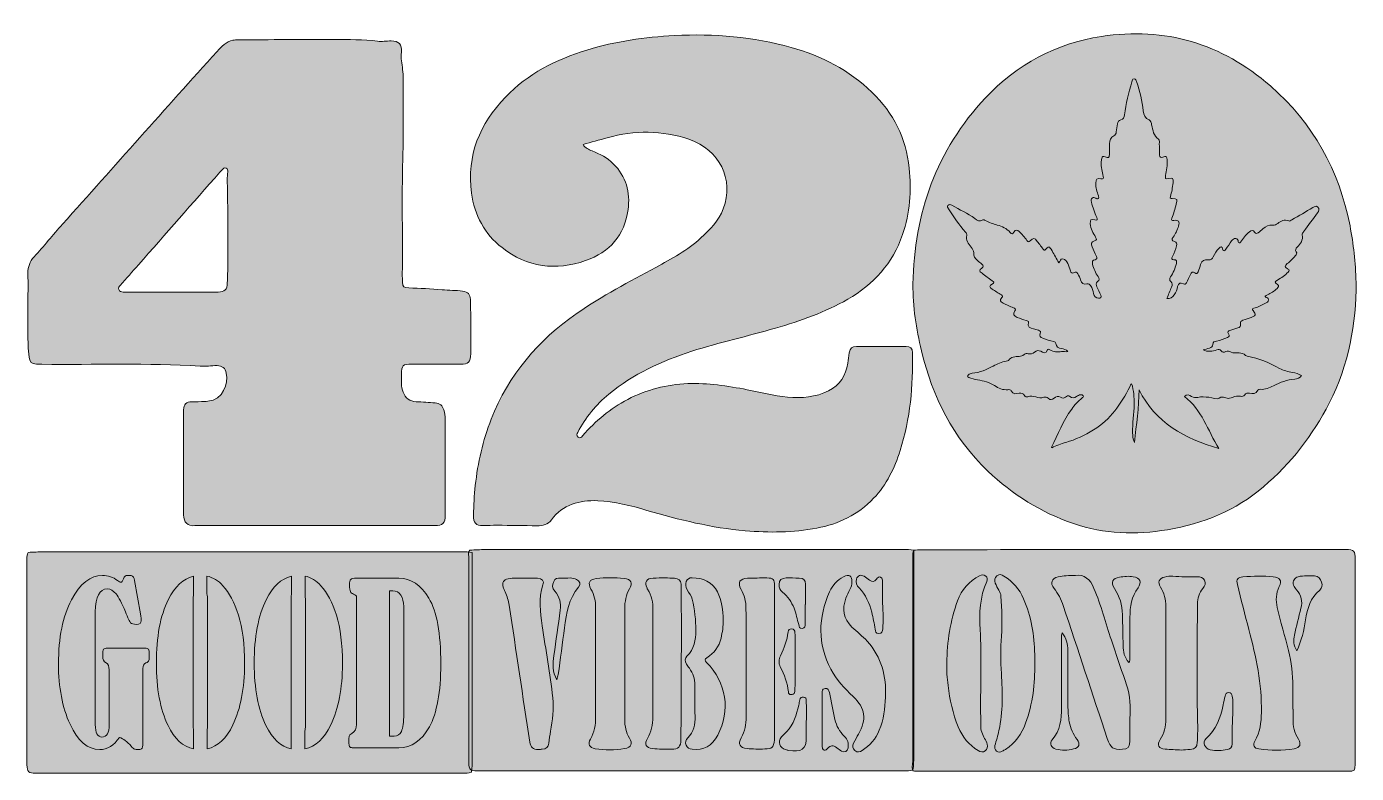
# Model space of a CAD drawing. Extents: x 442 to 1558, y -1313 to -687.
import ezdxf

# ---------------------------------------------------------------- set-up
doc = ezdxf.new("R2010")
doc.units = 0
doc.header["$MEASUREMENT"] = 0
doc.layers.add('katman 1', color=7, linetype='Continuous')

# ---------------------------------------------------------------- blocks, each defined once
blk = doc.blocks.new('block 3')
at = {"layer": 'katman 1', "true_color": 0xffffff}
h = blk.add_hatch(color=7, dxfattribs=at)
h.dxf.hatch_style = 2
edge = h.paths.add_edge_path()
edge.add_spline(control_points=[(520, -1283), (515.5, -1289.8), (510, -1293.2), (503.5, -1293.2), (493.4, -1293.2), (485, -1286.1), (478.6, -1271.9), (472.1, -1257.7), (468.9, -1240.9), (468.9, -1221.4), (468.9, -1199.3), (472.5, -1181.4), (479.8, -1167.7), (487.1, -1154), (495.8, -1147.1), (505.7, -1147.1), (510.5, -1147.1), (514.8, -1148.6), (518.5, -1151.5), (519.7, -1152.4), (520.6, -1152.9), (521.2, -1152.9), (522.1, -1152.9), (522.9, -1151.9), (523.5, -1149.9), (524.1, -1148.1), (525.1, -1147.1), (526.6, -1147.1), (526.6, -1147.1), (527.5, -1147.1), (527.5, -1147.1), (527.5, -1147.1), (529.9, -1147.3), (529.9, -1147.3), (531.5, -1147.6), (532.5, -1148.9), (532.8, -1151.3), (532.8, -1151.3), (537.6, -1179.3), (537.6, -1179.3), (538.1, -1182.2), (538.3, -1184.1), (538.3, -1185.1), (538.3, -1187.2), (537, -1188.2), (534.4, -1188.2), (531.8, -1188.2), (530.2, -1187.7), (529.4, -1186.9), (528.7, -1186), (527.2, -1182.9), (525, -1177.6), (522, -1170.4), (519.4, -1165.5), (517.2, -1162.7), (514.9, -1159.9), (512.5, -1158.5), (510, -1158.5), (503.2, -1158.5), (499.8, -1164.9), (499.8, -1177.7), (499.8, -1177.7), (499.8, -1272.3), (499.8, -1272.3), (499.8, -1279.2), (501.7, -1282.7), (505.4, -1282.7), (509.4, -1282.7), (511.4, -1279.2), (511.4, -1272.3), (511.4, -1272.3), (511.4, -1226.3), (511.4, -1226.3), (511.4, -1223.3), (510.6, -1221.4), (508.9, -1220.5), (507, -1219.5), (506, -1217.6), (506, -1214.7), (506, -1211.6), (506.3, -1209.7), (506.8, -1209.1), (507.3, -1208.5), (508.3, -1208.2), (510, -1208.2), (510, -1208.2), (541.3, -1208.2), (541.3, -1208.2), (542.8, -1208.2), (543.8, -1208.5), (544.4, -1209.1), (544.9, -1209.8), (545.1, -1211.3), (545.1, -1213.6), (545.1, -1216), (545, -1217.6), (544.7, -1218.5), (544.3, -1219.3), (543.6, -1220), (542.3, -1220.5), (540.6, -1221.3), (539.7, -1222.9), (539.7, -1225.3), (539.7, -1225.3), (539.7, -1285.1), (539.7, -1285.1), (539.7, -1288.7), (539.5, -1291), (539.1, -1291.9), (538.7, -1292.8), (537.6, -1293.2), (536, -1293.2), (534.4, -1293.2), (533.3, -1293.1), (532.7, -1292.8), (532, -1292.6), (531.1, -1291.8), (529.9, -1290.4), (526.6, -1286.6), (523.3, -1284.1), (520, -1283)], knot_values=[0, 0, 0, 0, 1, 1, 1, 2, 2, 2, 3, 3, 3, 4, 4, 4, 5, 5, 5, 6, 6, 6, 7, 7, 7, 8, 8, 8, 9, 9, 9, 10, 10, 10, 11, 11, 11, 12, 12, 12, 13, 13, 13, 14, 14, 14, 15, 15, 15, 16, 16, 16, 17, 17, 17, 18, 18, 18, 19, 19, 19, 20, 20, 20, 21, 21, 21, 22, 22, 22, 23, 23, 23, 24, 24, 24, 25, 25, 25, 26, 26, 26, 27, 27, 27, 28, 28, 28, 29, 29, 29, 30, 30, 30, 31, 31, 31, 32, 32, 32, 33, 33, 33, 34, 34, 34, 35, 35, 35, 36, 36, 36, 37, 37, 37, 38, 38, 38, 39, 39, 39, 40, 40, 40, 40], degree=3, periodic=1)
h = blk.add_hatch(color=7, dxfattribs=at)
h.dxf.hatch_style = 2
edge = h.paths.add_edge_path()
edge.add_spline(control_points=[(582.2, -1277), (582, -1275.8), (581.9, -1274.3), (581.9, -1272.7), (581.9, -1272.7), (581.9, -1166.4), (581.9, -1166.4), (581.9, -1165.6), (581.9, -1164.9), (582.1, -1164.1), (582.1, -1164.1), (582.1, -1147.8), (582.1, -1147.8), (573.5, -1149.9), (566.5, -1156.4), (561, -1167.5), (554.3, -1181), (551, -1198.8), (551, -1220.7), (551, -1242), (554.2, -1259.5), (560.8, -1273), (566.2, -1284.3), (573.4, -1290.9), (582.2, -1292.7), (582.2, -1292.7), (582.2, -1277), (582.2, -1277)], knot_values=[0, 0, 0, 0, 1, 1, 1, 2, 2, 2, 3, 3, 3, 4, 4, 4, 5, 5, 5, 6, 6, 6, 7, 7, 7, 8, 8, 8, 9, 9, 9, 9], degree=3, periodic=1)
h = blk.add_hatch(color=7, dxfattribs=at)
h.dxf.hatch_style = 2
edge = h.paths.add_edge_path()
edge.add_spline(control_points=[(619.9, -1180.5), (616.6, -1169.8), (612.2, -1161.6), (606.9, -1155.8), (603, -1151.5), (598.5, -1148.8), (593.4, -1147.7), (593.4, -1147.7), (593.4, -1162.5), (593.4, -1162.5), (593.8, -1164.1), (593.9, -1165.9), (593.9, -1168), (593.9, -1168), (593.9, -1273.7), (593.9, -1273.7), (593.9, -1274.8), (593.8, -1275.8), (593.6, -1276.8), (593.6, -1276.8), (593.6, -1292.6), (593.6, -1292.6), (602.6, -1290.5), (609.8, -1283.9), (615.2, -1272.5), (621.7, -1258.7), (625, -1241.7), (625, -1221.6), (625, -1204.9), (623.3, -1191.2), (619.9, -1180.5)], knot_values=[0, 0, 0, 0, 1, 1, 1, 2, 2, 2, 3, 3, 3, 4, 4, 4, 5, 5, 5, 6, 6, 6, 7, 7, 7, 8, 8, 8, 9, 9, 9, 10, 10, 10, 10], degree=3, periodic=1)
h = blk.add_hatch(color=7, dxfattribs=at)
h.dxf.hatch_style = 2
edge = h.paths.add_edge_path()
edge.add_spline(control_points=[(664, -1166.4), (664, -1165.3), (664.1, -1164.3), (664.3, -1163.4), (664.3, -1163.4), (664.3, -1147.8), (664.3, -1147.8), (655.7, -1149.8), (648.6, -1156.4), (643.1, -1167.5), (636.5, -1181), (633.1, -1198.8), (633.1, -1220.7), (633.1, -1242), (636.4, -1259.5), (642.9, -1273), (648.3, -1284.3), (655.5, -1290.8), (664.2, -1292.7), (664.2, -1292.7), (664.2, -1276.3), (664.2, -1276.3), (664.1, -1275.2), (664, -1274), (664, -1272.7), (664, -1272.7), (664, -1166.4), (664, -1166.4)], knot_values=[0, 0, 0, 0, 1, 1, 1, 2, 2, 2, 3, 3, 3, 4, 4, 4, 5, 5, 5, 6, 6, 6, 7, 7, 7, 8, 8, 8, 9, 9, 9, 9], degree=3, periodic=1)
h = blk.add_hatch(color=7, dxfattribs=at)
h.dxf.hatch_style = 2
edge = h.paths.add_edge_path()
edge.add_spline(control_points=[(702.1, -1180.5), (698.7, -1169.8), (694.4, -1161.6), (689.1, -1155.8), (685.1, -1151.5), (680.7, -1148.8), (675.7, -1147.7), (675.7, -1147.7), (675.7, -1163.2), (675.7, -1163.2), (675.9, -1164.6), (676.1, -1166.2), (676.1, -1168), (676.1, -1168), (676.1, -1273.7), (676.1, -1273.7), (676.1, -1275), (675.9, -1276.3), (675.6, -1277.5), (675.6, -1277.5), (675.6, -1292.6), (675.6, -1292.6), (684.7, -1290.6), (691.9, -1283.9), (697.3, -1272.5), (703.8, -1258.7), (707.1, -1241.7), (707.1, -1221.6), (707.1, -1204.9), (705.4, -1191.2), (702.1, -1180.5)], knot_values=[0, 0, 0, 0, 1, 1, 1, 2, 2, 2, 3, 3, 3, 4, 4, 4, 5, 5, 5, 6, 6, 6, 7, 7, 7, 8, 8, 8, 9, 9, 9, 10, 10, 10, 10], degree=3, periodic=1)
h = blk.add_hatch(color=7, dxfattribs=at)
h.dxf.hatch_style = 2
edge = h.paths.add_edge_path()
edge.add_spline(control_points=[(719, -1272.1), (719, -1272.1), (719, -1165.5), (719, -1165.5), (718.9, -1164.3), (718, -1163.4), (716.4, -1162.8), (715.1, -1162.3), (714.2, -1161.7), (713.8, -1160.7), (713.3, -1159.8), (713.1, -1157.9), (713.1, -1154.9), (713.1, -1152.7), (713.4, -1151.3), (714.1, -1150.6), (714.7, -1149.9), (716.4, -1149.5), (719, -1149.5), (719, -1149.5), (754.5, -1149.5), (754.5, -1149.5), (764.6, -1149.5), (773, -1155.1), (779.6, -1166.2), (786.3, -1177.3), (789.6, -1195.7), (789.6, -1221.5), (789.6, -1244.9), (786.4, -1262.5), (780, -1274.2), (773.5, -1285.8), (765.1, -1291.6), (754.5, -1291.6), (754.5, -1291.6), (715.4, -1291.6), (715.4, -1291.6), (714.3, -1291.6), (713.5, -1291.3), (713.1, -1290.7), (712.7, -1290.1), (712.5, -1288.7), (712.5, -1286.6), (712.5, -1284.1), (712.6, -1282.5), (712.7, -1281.9), (712.9, -1281.2), (713.6, -1280.5), (714.9, -1279.7), (717.6, -1278), (719, -1275.4), (719, -1272.1)], knot_values=[0, 0, 0, 0, 1, 1, 1, 2, 2, 2, 3, 3, 3, 4, 4, 4, 5, 5, 5, 6, 6, 6, 7, 7, 7, 8, 8, 8, 9, 9, 9, 10, 10, 10, 11, 11, 11, 12, 12, 12, 13, 13, 13, 14, 14, 14, 15, 15, 15, 16, 16, 16, 17, 17, 17, 17], degree=3, periodic=1)
edge = h.paths.add_edge_path()
edge.add_spline(control_points=[(746.6, -1160), (746.6, -1160), (746.6, -1282), (746.6, -1282), (746.6, -1282), (750.5, -1282), (750.5, -1282), (753.3, -1282), (755.3, -1280.6), (756.6, -1277.9), (757.8, -1275.1), (758.5, -1270.3), (758.5, -1263.3), (758.5, -1263.3), (758.5, -1173.3), (758.5, -1173.3), (758.5, -1169.4), (757.7, -1166.2), (756.1, -1163.7), (754.5, -1161.2), (752.3, -1160), (749.4, -1160), (749.4, -1160), (746.6, -1160), (746.6, -1160)], knot_values=[0, 0, 0, 0, 1, 1, 1, 2, 2, 2, 3, 3, 3, 4, 4, 4, 5, 5, 5, 6, 6, 6, 7, 7, 7, 8, 8, 8, 8], degree=3, periodic=1)
at = {"layer": 'katman 1', "lineweight": 0}
for points, knots in [([(520, -1283), (515.5, -1289.8), (510, -1293.2), (503.5, -1293.2), (493.4, -1293.2), (485, -1286.1), (478.6, -1271.9), (472.1, -1257.7), (468.9, -1240.9), (468.9, -1221.4), (468.9, -1199.3), (472.5, -1181.4), (479.8, -1167.7), (487.1, -1154), (495.8, -1147.1), (505.7, -1147.1), (510.5, -1147.1), (514.8, -1148.6), (518.5, -1151.5), (519.7, -1152.4), (520.6, -1152.9), (521.2, -1152.9), (522.1, -1152.9), (522.9, -1151.9), (523.5, -1149.9), (524.1, -1148.1), (525.1, -1147.1), (526.6, -1147.1), (526.6, -1147.1), (527.5, -1147.1), (527.5, -1147.1), (527.5, -1147.1), (529.9, -1147.3), (529.9, -1147.3), (531.5, -1147.6), (532.5, -1148.9), (532.8, -1151.3), (532.8, -1151.3), (537.6, -1179.3), (537.6, -1179.3), (538.1, -1182.2), (538.3, -1184.1), (538.3, -1185.1), (538.3, -1187.2), (537, -1188.2), (534.4, -1188.2), (531.8, -1188.2), (530.2, -1187.7), (529.4, -1186.9), (528.7, -1186), (527.2, -1182.9), (525, -1177.6), (522, -1170.4), (519.4, -1165.5), (517.2, -1162.7), (514.9, -1159.9), (512.5, -1158.5), (510, -1158.5), (503.2, -1158.5), (499.8, -1164.9), (499.8, -1177.7), (499.8, -1177.7), (499.8, -1272.3), (499.8, -1272.3), (499.8, -1279.2), (501.7, -1282.7), (505.4, -1282.7), (509.4, -1282.7), (511.4, -1279.2), (511.4, -1272.3), (511.4, -1272.3), (511.4, -1226.3), (511.4, -1226.3), (511.4, -1223.3), (510.6, -1221.4), (508.9, -1220.5), (507, -1219.5), (506, -1217.6), (506, -1214.7), (506, -1211.6), (506.3, -1209.7), (506.8, -1209.1), (507.3, -1208.5), (508.3, -1208.2), (510, -1208.2), (510, -1208.2), (541.3, -1208.2), (541.3, -1208.2), (542.8, -1208.2), (543.8, -1208.5), (544.4, -1209.1), (544.9, -1209.8), (545.1, -1211.3), (545.1, -1213.6), (545.1, -1216), (545, -1217.6), (544.7, -1218.5), (544.3, -1219.3), (543.6, -1220), (542.3, -1220.5), (540.6, -1221.3), (539.7, -1222.9), (539.7, -1225.3), (539.7, -1225.3), (539.7, -1285.1), (539.7, -1285.1), (539.7, -1288.7), (539.5, -1291), (539.1, -1291.9), (538.7, -1292.8), (537.6, -1293.2), (536, -1293.2), (534.4, -1293.2), (533.3, -1293.1), (532.7, -1292.8), (532, -1292.6), (531.1, -1291.8), (529.9, -1290.4), (526.6, -1286.6), (523.3, -1284.1), (520, -1283)], [0, 0, 0, 0, 1, 1, 1, 2, 2, 2, 3, 3, 3, 4, 4, 4, 5, 5, 5, 6, 6, 6, 7, 7, 7, 8, 8, 8, 9, 9, 9, 10, 10, 10, 11, 11, 11, 12, 12, 12, 13, 13, 13, 14, 14, 14, 15, 15, 15, 16, 16, 16, 17, 17, 17, 18, 18, 18, 19, 19, 19, 20, 20, 20, 21, 21, 21, 22, 22, 22, 23, 23, 23, 24, 24, 24, 25, 25, 25, 26, 26, 26, 27, 27, 27, 28, 28, 28, 29, 29, 29, 30, 30, 30, 31, 31, 31, 32, 32, 32, 33, 33, 33, 34, 34, 34, 35, 35, 35, 36, 36, 36, 37, 37, 37, 38, 38, 38, 39, 39, 39, 40, 40, 40, 40]), ([(582.2, -1277), (582, -1275.8), (581.9, -1274.3), (581.9, -1272.7), (581.9, -1272.7), (581.9, -1166.4), (581.9, -1166.4), (581.9, -1165.6), (581.9, -1164.9), (582.1, -1164.1), (582.1, -1164.1), (582.1, -1147.8), (582.1, -1147.8), (573.5, -1149.9), (566.5, -1156.4), (561, -1167.5), (554.3, -1181), (551, -1198.8), (551, -1220.7), (551, -1242), (554.2, -1259.5), (560.8, -1273), (566.2, -1284.3), (573.4, -1290.9), (582.2, -1292.7), (582.2, -1292.7), (582.2, -1277), (582.2, -1277)], [0, 0, 0, 0, 1, 1, 1, 2, 2, 2, 3, 3, 3, 4, 4, 4, 5, 5, 5, 6, 6, 6, 7, 7, 7, 8, 8, 8, 9, 9, 9, 9]), ([(619.9, -1180.5), (616.6, -1169.8), (612.2, -1161.6), (606.9, -1155.8), (603, -1151.5), (598.5, -1148.8), (593.4, -1147.7), (593.4, -1147.7), (593.4, -1162.5), (593.4, -1162.5), (593.8, -1164.1), (593.9, -1165.9), (593.9, -1168), (593.9, -1168), (593.9, -1273.7), (593.9, -1273.7), (593.9, -1274.8), (593.8, -1275.8), (593.6, -1276.8), (593.6, -1276.8), (593.6, -1292.6), (593.6, -1292.6), (602.6, -1290.5), (609.8, -1283.9), (615.2, -1272.5), (621.7, -1258.7), (625, -1241.7), (625, -1221.6), (625, -1204.9), (623.3, -1191.2), (619.9, -1180.5)], [0, 0, 0, 0, 1, 1, 1, 2, 2, 2, 3, 3, 3, 4, 4, 4, 5, 5, 5, 6, 6, 6, 7, 7, 7, 8, 8, 8, 9, 9, 9, 10, 10, 10, 10]), ([(664, -1166.4), (664, -1165.3), (664.1, -1164.3), (664.3, -1163.4), (664.3, -1163.4), (664.3, -1147.8), (664.3, -1147.8), (655.7, -1149.8), (648.6, -1156.4), (643.1, -1167.5), (636.5, -1181), (633.1, -1198.8), (633.1, -1220.7), (633.1, -1242), (636.4, -1259.5), (642.9, -1273), (648.3, -1284.3), (655.5, -1290.8), (664.2, -1292.7), (664.2, -1292.7), (664.2, -1276.3), (664.2, -1276.3), (664.1, -1275.2), (664, -1274), (664, -1272.7), (664, -1272.7), (664, -1166.4), (664, -1166.4)], [0, 0, 0, 0, 1, 1, 1, 2, 2, 2, 3, 3, 3, 4, 4, 4, 5, 5, 5, 6, 6, 6, 7, 7, 7, 8, 8, 8, 9, 9, 9, 9]), ([(702.1, -1180.5), (698.7, -1169.8), (694.4, -1161.6), (689.1, -1155.8), (685.1, -1151.5), (680.7, -1148.8), (675.7, -1147.7), (675.7, -1147.7), (675.7, -1163.2), (675.7, -1163.2), (675.9, -1164.6), (676.1, -1166.2), (676.1, -1168), (676.1, -1168), (676.1, -1273.7), (676.1, -1273.7), (676.1, -1275), (675.9, -1276.3), (675.6, -1277.5), (675.6, -1277.5), (675.6, -1292.6), (675.6, -1292.6), (684.7, -1290.6), (691.9, -1283.9), (697.3, -1272.5), (703.8, -1258.7), (707.1, -1241.7), (707.1, -1221.6), (707.1, -1204.9), (705.4, -1191.2), (702.1, -1180.5)], [0, 0, 0, 0, 1, 1, 1, 2, 2, 2, 3, 3, 3, 4, 4, 4, 5, 5, 5, 6, 6, 6, 7, 7, 7, 8, 8, 8, 9, 9, 9, 10, 10, 10, 10]), ([(719, -1272.1), (719, -1272.1), (719, -1165.5), (719, -1165.5), (718.9, -1164.3), (718, -1163.4), (716.4, -1162.8), (715.1, -1162.3), (714.2, -1161.7), (713.8, -1160.7), (713.3, -1159.8), (713.1, -1157.9), (713.1, -1154.9), (713.1, -1152.7), (713.4, -1151.3), (714.1, -1150.6), (714.7, -1149.9), (716.4, -1149.5), (719, -1149.5), (719, -1149.5), (754.5, -1149.5), (754.5, -1149.5), (764.6, -1149.5), (773, -1155.1), (779.6, -1166.2), (786.3, -1177.3), (789.6, -1195.7), (789.6, -1221.5), (789.6, -1244.9), (786.4, -1262.5), (780, -1274.2), (773.5, -1285.8), (765.1, -1291.6), (754.5, -1291.6), (754.5, -1291.6), (715.4, -1291.6), (715.4, -1291.6), (714.3, -1291.6), (713.5, -1291.3), (713.1, -1290.7), (712.7, -1290.1), (712.5, -1288.7), (712.5, -1286.6), (712.5, -1284.1), (712.6, -1282.5), (712.7, -1281.9), (712.9, -1281.2), (713.6, -1280.5), (714.9, -1279.7), (717.6, -1278), (719, -1275.4), (719, -1272.1)], [0, 0, 0, 0, 1, 1, 1, 2, 2, 2, 3, 3, 3, 4, 4, 4, 5, 5, 5, 6, 6, 6, 7, 7, 7, 8, 8, 8, 9, 9, 9, 10, 10, 10, 11, 11, 11, 12, 12, 12, 13, 13, 13, 14, 14, 14, 15, 15, 15, 16, 16, 16, 17, 17, 17, 17]), ([(746.6, -1160), (746.6, -1160), (746.6, -1282), (746.6, -1282), (746.6, -1282), (750.5, -1282), (750.5, -1282), (753.3, -1282), (755.3, -1280.6), (756.6, -1277.9), (757.8, -1275.1), (758.5, -1270.3), (758.5, -1263.3), (758.5, -1263.3), (758.5, -1173.3), (758.5, -1173.3), (758.5, -1169.4), (757.7, -1166.2), (756.1, -1163.7), (754.5, -1161.2), (752.3, -1160), (749.4, -1160), (749.4, -1160), (746.6, -1160), (746.6, -1160)], [0, 0, 0, 0, 1, 1, 1, 2, 2, 2, 3, 3, 3, 4, 4, 4, 5, 5, 5, 6, 6, 6, 7, 7, 7, 8, 8, 8, 8])]:
    blk.add_open_spline(points, degree=3, knots=knots, dxfattribs=at)
blk = doc.blocks.new('block 4')
at = {"layer": 'katman 1', "true_color": 0xeb2226}
h = blk.add_hatch(color=240, dxfattribs=at)
h.dxf.hatch_style = 2
edge = h.paths.add_edge_path()
edge.add_spline(control_points=[(1557.4, -901.4), (1557.6, -935.7), (1551.4, -970.3), (1534.9, -1002.6), (1521.2, -1029.6), (1502.7, -1053.1), (1479.7, -1072.8), (1456.5, -1092.8), (1429, -1103.6), (1399.2, -1108.8), (1372.6, -1113.5), (1346.2, -1112.4), (1320.4, -1103.7), (1293.1, -1094.4), (1269.3, -1079.4), (1248.5, -1059.6), (1219.3, -1031.9), (1202, -997.5), (1192.8, -958.7), (1188.4, -940.4), (1185.3, -921.8), (1185.7, -902.9), (1186.7, -843.3), (1205.3, -790.6), (1246.5, -746.7), (1273, -718.5), (1305.5, -701.1), (1343.7, -695.2), (1397.3, -686.9), (1444.6, -701.2), (1485.5, -736.7), (1521.5, -768), (1543.1, -807.5), (1552.3, -854.1), (1555.2, -869.2), (1556.8, -884.4), (1557.4, -901.4)], knot_values=[0, 0, 0, 0, 1, 1, 1, 2, 2, 2, 3, 3, 3, 4, 4, 4, 5, 5, 5, 6, 6, 6, 7, 7, 7, 8, 8, 8, 9, 9, 9, 10, 10, 10, 11, 11, 11, 12, 12, 12, 12], degree=3, periodic=1)
at = {"layer": 'katman 1', "true_color": 0x1e9348}
h = blk.add_hatch(color=114, dxfattribs=at)
h.dxf.hatch_style = 2
edge = h.paths.add_edge_path()
edge.add_spline(control_points=[(814.7, -938.1), (814.7, -930.7), (814.7, -923.3), (814.5, -915.8), (814.3, -911.2), (812.5, -909.5), (807.9, -908.8), (802.2, -907.9), (796.4, -908.2), (790.7, -907.6), (781.4, -906.6), (772.1, -906.6), (762.8, -906.1), (758.7, -905.9), (757.8, -905.3), (757.5, -901.2), (757.2, -897.5), (757.3, -893.8), (757.4, -890.1), (757.6, -857.5), (756.8, -825), (757.8, -792.4), (758.4, -774.7), (758.1, -757), (758, -739.3), (758, -733.8), (758.2, -728.2), (757.6, -722.8), (757, -718), (756, -713.3), (756.6, -708.4), (757.3, -701.8), (754.4, -698.9), (747.9, -698.9), (744.1, -698.9), (740.2, -699.7), (736.5, -699.2), (724.5, -697.5), (712.4, -697.9), (700.3, -697.8), (673.4, -697.7), (646.4, -697.9), (619.5, -698), (618.1, -698), (616.7, -698.1), (615.2, -698.4), (609.4, -699.5), (605.7, -703.6), (602, -707.7), (558.4, -755.7), (515.7, -804.4), (472.3, -852.5), (464.1, -861.6), (456.7, -871.2), (448.4, -880.1), (444.9, -883.8), (443.2, -888.4), (443.2, -893.6), (443.2, -896.4), (443.4, -899.1), (443.4, -901.9), (443.3, -915.9), (443.1, -929.9), (443.2, -943.9), (443.3, -950.6), (443.4, -957.4), (444.2, -964.1), (444.7, -968.2), (446.3, -969.7), (450.5, -970), (452, -970.1), (453.5, -970.1), (455, -970.1), (499.2, -970.6), (543.5, -968.9), (587.7, -971.7), (592.4, -972), (597.1, -971.2), (601.9, -971.2), (606.2, -971.1), (609, -973.5), (609.7, -977.6), (611.2, -986.3), (607.3, -999.9), (594.3, -1001.1), (593.4, -1001.2), (592.4, -1001.4), (591.5, -1001.4), (587.9, -1001.5), (584.2, -1001.4), (580.6, -1001.5), (575.9, -1001.7), (574.1, -1003.6), (573.9, -1008.2), (573.8, -1010.6), (573.8, -1012.9), (573.9, -1015.3), (573.9, -1042.4), (573.4, -1069.4), (573.8, -1096.4), (574, -1102.6), (577, -1106), (583.2, -1105.4), (588.8, -1104.9), (594.4, -1105.4), (599.9, -1105.4), (630.1, -1105.4), (660.3, -1105.4), (690.5, -1105.4), (721.8, -1105.4), (753.2, -1105.4), (784.5, -1105.4), (791.3, -1105.4), (793.3, -1103.3), (793.3, -1096.5), (793.4, -1069.7), (793.3, -1042.8), (793.4, -1016), (793.4, -1013.4), (792.9, -1010.9), (792.2, -1008.4), (791.1, -1004.8), (788.7, -1002.8), (784.9, -1002.5), (779.6, -1002.1), (774.3, -1001.7), (769, -1001.5), (763.6, -1001.2), (759.9, -998.6), (758, -993.5), (756.2, -988.7), (756.6, -983.8), (756.7, -978.8), (756.7, -970.7), (757.4, -970), (765.4, -970), (778.9, -970), (792.5, -970.1), (806, -970.1), (813, -970.1), (814.7, -968.2), (814.7, -961.3), (814.8, -953.5), (814.8, -945.8), (814.7, -938.1)], knot_values=[0, 0, 0, 0, 1, 1, 1, 2, 2, 2, 3, 3, 3, 4, 4, 4, 5, 5, 5, 6, 6, 6, 7, 7, 7, 8, 8, 8, 9, 9, 9, 10, 10, 10, 11, 11, 11, 12, 12, 12, 13, 13, 13, 14, 14, 14, 15, 15, 15, 16, 16, 16, 17, 17, 17, 18, 18, 18, 19, 19, 19, 20, 20, 20, 21, 21, 21, 22, 22, 22, 23, 23, 23, 24, 24, 24, 25, 25, 25, 26, 26, 26, 27, 27, 27, 28, 28, 28, 29, 29, 29, 30, 30, 30, 31, 31, 31, 32, 32, 32, 33, 33, 33, 34, 34, 34, 35, 35, 35, 36, 36, 36, 37, 37, 37, 38, 38, 38, 39, 39, 39, 40, 40, 40, 41, 41, 41, 42, 42, 42, 43, 43, 43, 44, 44, 44, 45, 45, 45, 46, 46, 46, 47, 47, 47, 48, 48, 48, 48], degree=3, periodic=1)
edge = h.paths.add_edge_path()
edge.add_spline(control_points=[(611, -886.2), (611, -891.4), (610.7, -896.7), (610.5, -901.9), (610.3, -907.5), (608.4, -909.5), (602.8, -909.5), (589.6, -909.6), (576.3, -909.5), (563.1, -909.5), (563.1, -909.5), (563.1, -909.5), (563.1, -909.5), (550.5, -909.5), (538, -909.5), (525.4, -909.5), (524.6, -909.5), (523.9, -909.5), (523.1, -909.5), (521.5, -909.6), (520.1, -909.1), (519.4, -907.4), (518.8, -905.9), (519.8, -904.9), (520.7, -903.9), (525.8, -898.2), (530.9, -892.4), (536, -886.7), (558.8, -860.8), (581.5, -834.9), (604.2, -809.1), (604.9, -808.3), (605.6, -807.5), (606.4, -806.8), (607.2, -806), (608.1, -804.8), (609.6, -805.6), (610.8, -806.3), (611.1, -807.5), (610.9, -808.8), (610.3, -813.1), (610.5, -817.4), (610.6, -821.7), (611.1, -843.2), (611, -864.7), (611, -886.2)], knot_values=[0, 0, 0, 0, 1, 1, 1, 2, 2, 2, 3, 3, 3, 4, 4, 4, 5, 5, 5, 6, 6, 6, 7, 7, 7, 8, 8, 8, 9, 9, 9, 10, 10, 10, 11, 11, 11, 12, 12, 12, 13, 13, 13, 14, 14, 14, 15, 15, 15, 15], degree=3, periodic=1)
at = {"layer": 'katman 1', "true_color": 0xf3eb26}
h = blk.add_hatch(color=2, dxfattribs=at)
h.dxf.hatch_style = 2
edge = h.paths.add_edge_path()
edge.add_spline(control_points=[(908.9, -785.8), (910.8, -788.9), (913.7, -790), (916.6, -791.2), (923.2, -793.7), (929.3, -796.9), (934.3, -801.9), (945, -812.6), (948.7, -825.8), (946.7, -840.4), (943.9, -862), (931.2, -876.1), (911.1, -883.1), (886.1, -891.9), (862.1, -888.8), (841, -872.3), (826.3, -860.8), (817.9, -845.4), (815.4, -826.5), (811.3, -794.7), (822.2, -768.6), (843.8, -746.1), (862.7, -726.3), (886.3, -714.5), (912.2, -706.6), (936.2, -699.3), (960.7, -695.7), (985.7, -694.4), (1018.9, -692.7), (1051.6, -695.5), (1083.6, -704.4), (1109.1, -711.5), (1132.1, -723.4), (1151.3, -741.9), (1169.3, -759.4), (1180, -780.6), (1182.5, -805.6), (1184.5, -824.5), (1183.2, -843.2), (1177, -861.4), (1168.7, -885.4), (1152.7, -903), (1130.9, -915.6), (1111.9, -926.5), (1091.4, -933.7), (1070.4, -939.8), (1047.1, -946.6), (1023.3, -951.7), (1000.1, -959.2), (975, -967.3), (951.2, -978), (930.6, -995.1), (919.7, -1004), (911.1, -1014.7), (904.5, -1027.2), (903.8, -1028.6), (903, -1029.9), (904.8, -1031.2), (906.6, -1032.4), (907.6, -1031.2), (908.6, -1030), (919.4, -1017.6), (931.8, -1007.2), (946.4, -999.6), (962.2, -991.3), (979, -987.1), (996.7, -986.3), (1013.6, -985.6), (1030.1, -988.3), (1046.5, -991.4), (1057.8, -993.6), (1068.9, -996.6), (1080.4, -997.7), (1092.4, -998.8), (1104, -997.7), (1114.9, -992.3), (1124.5, -987.6), (1129.5, -979.6), (1131, -969.2), (1131.5, -966.3), (1131.7, -963.4), (1132.2, -960.5), (1132.9, -956.6), (1134.6, -955.2), (1138.4, -955.1), (1152.3, -955.1), (1166.2, -955.1), (1180.1, -955.1), (1183.5, -955.1), (1185.2, -956.9), (1185.3, -960.2), (1185.8, -988.1), (1183.5, -1015.7), (1174.9, -1042.5), (1170.2, -1057.3), (1163.6, -1071.1), (1152.7, -1082.5), (1139.6, -1096.3), (1123.4, -1104.1), (1105, -1107.5), (1085.1, -1111.3), (1065.1, -1111.4), (1045, -1109.7), (1016.8, -1107.4), (989.6, -1100.4), (962.5, -1092.6), (949, -1088.7), (935.4, -1085.1), (921.2, -1084.5), (905.9, -1083.9), (892.1, -1087.5), (882.4, -1100.6), (879.4, -1104.5), (875.2, -1105.6), (870.5, -1105.5), (859.3, -1105.3), (848, -1105.2), (836.8, -1105.1), (832.9, -1105.1), (829, -1105.4), (825.1, -1105.4), (819.1, -1105.5), (816.6, -1102.9), (816.9, -1096.8), (817.3, -1088.4), (817.6, -1080.1), (818.5, -1071.8), (820.7, -1052.7), (824.8, -1034.1), (831.9, -1016.2), (846.5, -978.9), (871.2, -949.9), (903.9, -927.3), (924.9, -912.7), (947.5, -901), (969.9, -888.8), (983.2, -881.6), (996.6, -874.5), (1007.8, -864.1), (1015.5, -857.1), (1022.8, -849.7), (1026.6, -839.7), (1035.8, -815.1), (1023.4, -790.1), (997.8, -781.4), (975.1, -773.7), (952.2, -773.9), (929.3, -780.1), (922.6, -781.9), (915.9, -783.8), (908.9, -785.8)], knot_values=[0, 0, 0, 0, 1, 1, 1, 2, 2, 2, 3, 3, 3, 4, 4, 4, 5, 5, 5, 6, 6, 6, 7, 7, 7, 8, 8, 8, 9, 9, 9, 10, 10, 10, 11, 11, 11, 12, 12, 12, 13, 13, 13, 14, 14, 14, 15, 15, 15, 16, 16, 16, 17, 17, 17, 18, 18, 18, 19, 19, 19, 20, 20, 20, 21, 21, 21, 22, 22, 22, 23, 23, 23, 24, 24, 24, 25, 25, 25, 26, 26, 26, 27, 27, 27, 28, 28, 28, 29, 29, 29, 30, 30, 30, 31, 31, 31, 32, 32, 32, 33, 33, 33, 34, 34, 34, 35, 35, 35, 36, 36, 36, 37, 37, 37, 38, 38, 38, 39, 39, 39, 40, 40, 40, 41, 41, 41, 42, 42, 42, 43, 43, 43, 44, 44, 44, 45, 45, 45, 46, 46, 46, 47, 47, 47, 48, 48, 48, 49, 49, 49, 50, 50, 50, 50], degree=3, periodic=1)
at = {"layer": 'katman 1', "true_color": 0x010101}
h = blk.add_hatch(color=18, dxfattribs=at)
h.dxf.hatch_style = 2
edge = h.paths.add_edge_path()
edge.add_spline(control_points=[(1429, -958.1), (1433, -959.7), (1436.8, -959.5), (1440.6, -958), (1442, -957.4), (1443.2, -957.2), (1444.2, -958.8), (1445.1, -960.3), (1446.7, -960), (1448.1, -959.5), (1449.6, -959), (1451, -959), (1452.5, -959.8), (1454.6, -960.9), (1456.9, -960.6), (1459.2, -960.6), (1461.3, -960.6), (1463.2, -960.9), (1464.6, -962.6), (1465, -963), (1465.6, -963.3), (1466.1, -963.4), (1475.9, -964.6), (1484.5, -969.2), (1493.2, -973.5), (1496.6, -975.3), (1500.2, -976.3), (1504, -976.9), (1506.6, -977.3), (1509.1, -978.2), (1511.6, -979.5), (1510.2, -981.6), (1508.1, -982.4), (1505.9, -982.5), (1499.6, -983.1), (1493.7, -985.2), (1488.1, -988.1), (1484.6, -989.9), (1481, -991.5), (1477, -991.1), (1476.2, -991), (1475.4, -991.1), (1475, -991.9), (1473.6, -995.4), (1470.7, -994.9), (1468, -994.4), (1466.2, -994), (1464.9, -994), (1464, -995.8), (1463.3, -997.2), (1461.7, -997.1), (1460.4, -996.9), (1458.1, -996.7), (1455.9, -996.8), (1453.7, -997.9), (1453, -998.3), (1452.1, -998.3), (1451.3, -998.6), (1448.5, -999.6), (1446.1, -995.9), (1442.6, -998.5), (1440.9, -999.8), (1436.8, -998.2), (1433.9, -997.8), (1430.7, -997.4), (1427.6, -997.1), (1424.5, -997.9), (1422.7, -998.3), (1421, -998), (1419.3, -997), (1417.5, -995.7), (1415.5, -995.2), (1413.4, -997.1), (1427.9, -1008.2), (1432.9, -1025.4), (1442.2, -1040.7), (1413.5, -1032.2), (1389.1, -1019.2), (1375.3, -991.4), (1375.1, -1006.2), (1373.2, -1020.7), (1371.4, -1035.7), (1370, -1032.8), (1370, -1030.2), (1369.9, -1027.6), (1369.7, -1019.6), (1371.1, -1011.6), (1371.2, -1003.6), (1371.2, -997.8), (1371, -992.1), (1369.1, -986.4), (1368, -986.9), (1368, -988), (1367.6, -988.9), (1360.3, -1003.4), (1351.3, -1016.4), (1337.2, -1025.2), (1329.9, -1029.8), (1322.1, -1033.2), (1313.9, -1035.6), (1309.9, -1036.8), (1305.9, -1038.1), (1302.2, -1040.2), (1302.1, -1039.9), (1301.9, -1039.7), (1302, -1039.6), (1307.4, -1028.9), (1311.6, -1017.5), (1318.8, -1007.7), (1321.3, -1004.2), (1324.2, -1001), (1327.6, -998.3), (1328.1, -997.9), (1329, -997.5), (1328.5, -996.5), (1328, -995.8), (1327.3, -995.6), (1326.5, -995.7), (1325.1, -995.7), (1324, -996.5), (1322.8, -997.2), (1321, -998.3), (1319.2, -998.8), (1317.3, -997.2), (1316, -996.1), (1314.8, -996.8), (1313.7, -997.6), (1312.2, -998.6), (1311, -998.9), (1309.3, -997.6), (1307.5, -996.2), (1305.7, -997.5), (1304.1, -998.5), (1302.4, -999.6), (1300.9, -1000.5), (1299.1, -998.5), (1298.3, -997.4), (1296.8, -997.4), (1295.4, -997.8), (1293.2, -998.4), (1290.9, -998.3), (1288.7, -997.5), (1286.5, -996.7), (1284.3, -996.4), (1282, -997.3), (1280.9, -997.7), (1279.7, -997.8), (1279.1, -996.3), (1278.3, -994.4), (1276.7, -994.2), (1274.8, -994.4), (1272.3, -994.7), (1269.6, -995.8), (1268.1, -992.3), (1267.7, -991.3), (1266.4, -991.3), (1265.3, -991.4), (1261.1, -991.8), (1257.5, -990.4), (1254.1, -988), (1249.9, -985.1), (1245, -983.9), (1239.9, -983.2), (1237.3, -982.9), (1234.9, -982), (1232.5, -981.1), (1230.9, -980.5), (1231.2, -979.8), (1232.2, -978.9), (1233.1, -978.1), (1234.2, -977.7), (1235.3, -977.6), (1241.8, -977.2), (1247.4, -974.4), (1253, -971.6), (1256.5, -969.8), (1260, -968.2), (1263.9, -967.5), (1264.6, -967.3), (1265.5, -967.3), (1265.8, -966.9), (1268, -963.6), (1271.4, -963.8), (1274.7, -963.5), (1276.2, -963.4), (1277.7, -963.1), (1278.9, -961.9), (1279.9, -961), (1281.1, -960.9), (1282.3, -961.2), (1284.3, -961.6), (1286.3, -961.3), (1287.7, -959.9), (1289.3, -958.2), (1291, -958.4), (1292.9, -959.2), (1294.9, -960.1), (1297.2, -961.9), (1298.5, -958.1), (1298.8, -957.1), (1299.8, -957.5), (1300.5, -957.9), (1303.6, -959.8), (1306.9, -960), (1310.4, -959.3), (1312.1, -959), (1313.7, -960), (1315.5, -959.5), (1314.4, -957.4), (1312.2, -957.4), (1310.3, -957), (1307.7, -956.5), (1305.8, -955.5), (1305.4, -952.6), (1305.3, -951.5), (1304.7, -951.3), (1303.8, -951.1), (1300.6, -950.2), (1297.6, -949.3), (1294.5, -948.3), (1292.6, -947.7), (1291.5, -946.5), (1292.5, -944.4), (1293.2, -942.7), (1292.5, -942), (1290.9, -941.5), (1289.5, -941.2), (1288.2, -940.6), (1286.8, -940.3), (1283.9, -939.7), (1281.6, -938.8), (1282.5, -935.1), (1282.8, -933.8), (1281.7, -933.7), (1280.7, -933.4), (1278.2, -932.6), (1275.6, -931.8), (1273.2, -930.8), (1270, -929.5), (1269.5, -928.3), (1271.1, -925.4), (1272.1, -923.7), (1271.4, -923.3), (1270.1, -922.8), (1267.1, -921.5), (1264.1, -920.3), (1261.3, -918.8), (1258.6, -917.4), (1258.3, -916.4), (1260.2, -914.2), (1261.3, -913), (1260.8, -912.6), (1259.8, -911.9), (1257.2, -910.3), (1254.6, -908.7), (1252.1, -907), (1249.7, -905.3), (1249.6, -904.4), (1252.2, -902.8), (1254.2, -901.6), (1253.6, -901), (1252.1, -900), (1249.2, -898), (1246.4, -896), (1243.6, -893.8), (1241.1, -892), (1241, -891.2), (1243.5, -889.4), (1244.9, -888.2), (1244.9, -887.3), (1243.5, -886.2), (1242.3, -885.2), (1241.1, -884.1), (1239.8, -883.1), (1237.8, -881.4), (1236.4, -879.5), (1236.6, -876.7), (1236.8, -874.8), (1235.6, -873.4), (1234.4, -871.9), (1232.1, -869), (1229.8, -866.1), (1230.8, -861.9), (1231.1, -861), (1230.3, -860.2), (1229.7, -859.4), (1224.5, -853.2), (1219.8, -846.6), (1215.6, -839.7), (1215.1, -838.9), (1213.9, -838.1), (1214.9, -837), (1215.9, -835.9), (1217.2, -836.1), (1218.3, -836.7), (1224.7, -840.5), (1231.6, -843.4), (1237.5, -847.9), (1239.6, -849.4), (1241.6, -850.9), (1244.2, -849.1), (1244.9, -848.6), (1245.7, -849), (1246.3, -849.4), (1249.5, -851.3), (1253, -852.3), (1256.4, -853.3), (1260.5, -854.4), (1264.3, -856.1), (1267.1, -859.5), (1268.3, -861.1), (1269.5, -860.9), (1270.4, -859.2), (1271.6, -856.8), (1273.1, -857.4), (1274.7, -858.8), (1277.3, -860.9), (1279.3, -863.6), (1281.3, -866.3), (1282.2, -867.5), (1282.7, -867.9), (1284, -866.6), (1286.7, -864), (1287.5, -864), (1289.9, -867), (1291.9, -869.4), (1293.7, -871.9), (1295.6, -874.4), (1295.8, -874.3), (1296.1, -874.4), (1296.2, -874.3), (1299.5, -870.8), (1300, -870.8), (1302.4, -875), (1304.3, -878.3), (1306.1, -881.6), (1308, -885), (1309.5, -884), (1309, -881.4), (1311.3, -881.7), (1313.6, -882), (1314.7, -883.6), (1315.5, -885.5), (1316.3, -887.6), (1317.1, -889.6), (1317.8, -891.7), (1318.3, -893.4), (1319, -894.2), (1320.8, -893.2), (1322.2, -892.4), (1323.2, -893), (1323.9, -894.2), (1325, -895.8), (1325.7, -897.6), (1326.3, -899.4), (1327.1, -902), (1328.5, -903.6), (1331.5, -902.7), (1333, -902.3), (1333.9, -903), (1334.7, -904.1), (1336.1, -906.1), (1336.6, -908.4), (1337.1, -910.7), (1337.6, -913.1), (1339.1, -914.4), (1341.4, -914.6), (1343, -914.7), (1344.1, -914), (1343.2, -912.1), (1342.1, -909.8), (1341, -907.5), (1340, -905.1), (1339.2, -903.5), (1339, -902), (1340.6, -900.8), (1342.4, -899.4), (1341.9, -898.1), (1340.9, -896.6), (1338.7, -893.4), (1337.2, -889.9), (1336.3, -886.2), (1336, -884.4), (1335.9, -882.7), (1338.4, -882.4), (1340.2, -882.2), (1340, -880.8), (1339.5, -879.6), (1338.3, -876.8), (1337.1, -874.2), (1335.9, -871.5), (1335, -869.2), (1335.1, -867.3), (1337.9, -866.6), (1340.2, -866.1), (1339.7, -864.9), (1338.9, -863.5), (1336.8, -860), (1334.5, -856.6), (1334.4, -852.2), (1334.4, -848.8), (1334.8, -848.2), (1338.1, -849.1), (1341, -850), (1340.3, -848.3), (1339.8, -847), (1338, -842.8), (1336.4, -838.5), (1335.4, -834.1), (1335.1, -832.8), (1334.9, -831.7), (1335.9, -830.7), (1337.1, -829.6), (1338, -830.4), (1339, -830.9), (1339.6, -831.2), (1340.2, -831.7), (1340.9, -831.2), (1341.7, -830.6), (1341.5, -829.6), (1341.2, -828.8), (1340.1, -825.4), (1339, -821.9), (1339, -818.2), (1339.1, -814.5), (1339.8, -813.9), (1343.4, -814.6), (1345.3, -815), (1345.7, -814.3), (1345.3, -812.5), (1344.5, -808.6), (1343.4, -804.8), (1343.6, -800.7), (1343.7, -799.7), (1343.8, -798.6), (1344, -797.6), (1344.3, -795.7), (1345.3, -795.3), (1347, -796.1), (1349.8, -797.3), (1350.3, -797), (1350.4, -793.9), (1350.5, -791), (1350.4, -788), (1350.6, -785.1), (1350.7, -782.3), (1351.2, -779.8), (1354.2, -778.5), (1355.5, -777.9), (1356, -776.6), (1356.2, -775.3), (1356.5, -773), (1356.9, -770.7), (1357.3, -768.5), (1357.5, -766.7), (1358.2, -765.5), (1360.1, -765.1), (1362.2, -764.6), (1362.9, -763), (1363.1, -761), (1364.4, -751.6), (1366.4, -742.3), (1369.4, -733.3), (1369.7, -732.3), (1369.6, -730.8), (1371.1, -730.7), (1372.7, -730.6), (1372.7, -732.1), (1373.1, -733.1), (1376.3, -740.9), (1377.8, -749.3), (1378.9, -757.7), (1379.4, -761), (1380.3, -763.7), (1383.7, -765.2), (1385.4, -765.9), (1385.6, -767.7), (1385.9, -769.3), (1386.8, -773.8), (1387.6, -778.3), (1391.5, -781.4), (1392.7, -782.3), (1392.3, -783.9), (1392.3, -785.2), (1392.4, -788.3), (1392.4, -791.5), (1392.5, -794.6), (1392.6, -796.6), (1393.4, -797.1), (1395.3, -796.3), (1397.9, -795.2), (1398.7, -795.8), (1398.9, -798.6), (1399.3, -803.1), (1398.4, -807.5), (1397.6, -811.9), (1397.1, -814.2), (1397.2, -815.1), (1399.9, -814.4), (1403.6, -813.4), (1404.5, -814.3), (1403.9, -818), (1403.3, -821.9), (1402.8, -825.7), (1401.6, -829.5), (1401.2, -831), (1401.6, -831.2), (1403, -831.2), (1407.5, -831.1), (1407.8, -831.4), (1406.5, -835.9), (1405.5, -839.8), (1404.3, -843.7), (1402.9, -847.6), (1402.3, -849.4), (1402.5, -849.8), (1404.4, -849.5), (1408.6, -848.9), (1409.7, -850.2), (1408.4, -854.2), (1407.4, -857.5), (1406.1, -860.6), (1403.9, -863.4), (1402.5, -865.1), (1402.5, -866.5), (1405, -867.1), (1406.9, -867.6), (1407.2, -869), (1406.7, -870.7), (1406, -873.8), (1405, -876.9), (1403.3, -879.7), (1402.2, -881.4), (1402.4, -882.3), (1404.6, -882.4), (1406.9, -882.4), (1407.2, -883.7), (1406.6, -885.7), (1405.5, -889.6), (1404.1, -893.4), (1401.8, -896.9), (1400.9, -898.3), (1400.5, -899.5), (1402.1, -900.8), (1403.5, -902.1), (1403.2, -903.7), (1402.6, -905.3), (1401.3, -908.5), (1400, -911.6), (1398.6, -915), (1401.7, -915.5), (1403.4, -913.8), (1404.9, -911.8), (1406.4, -909.8), (1407, -907.4), (1407.7, -905), (1408.6, -901.9), (1409.7, -901.3), (1412.7, -902.6), (1414, -903.2), (1414.5, -903), (1415.1, -901.7), (1416.1, -899.4), (1417.4, -897.2), (1418.5, -894.8), (1419.3, -893.1), (1420.3, -892.1), (1422.2, -893.5), (1423.5, -894.4), (1424.3, -893.9), (1424.8, -892.6), (1425.6, -890.5), (1426.3, -888.4), (1427, -886.4), (1428.3, -882.9), (1429.7, -882), (1433.5, -882.5), (1435.6, -882.7), (1436.7, -881.6), (1437.5, -879.9), (1438.8, -877.3), (1440.3, -874.8), (1442.4, -872.7), (1443.8, -871.3), (1444.9, -871.2), (1445.4, -873.3), (1446.1, -875.7), (1447, -875.3), (1448.1, -873.7), (1449.8, -871.3), (1451.4, -869), (1453, -866.6), (1453.9, -865.4), (1454.9, -864.4), (1456.5, -864.6), (1458.1, -864.7), (1458.3, -866), (1458.5, -867.3), (1458.8, -868.7), (1459.6, -868.4), (1460.3, -867.7), (1461.5, -866.2), (1462.6, -864.7), (1463.8, -863.2), (1465, -861.6), (1466.3, -860.1), (1468, -858.9), (1469.6, -857.7), (1471.1, -857), (1472.4, -859.5), (1473.1, -860.8), (1474.2, -860.6), (1475.2, -859.8), (1476.6, -858.7), (1478, -857.7), (1479.2, -856.5), (1481.6, -854.3), (1484.1, -853), (1487.5, -853.5), (1489.1, -853.8), (1490.4, -852.9), (1491.6, -852), (1494.4, -850.1), (1497.2, -848.3), (1500.9, -849.9), (1501.8, -850.3), (1502.6, -849.4), (1503.4, -849), (1509.3, -845.5), (1515.3, -842.1), (1521.2, -838.7), (1522.5, -838), (1523.9, -836.8), (1525.3, -838.3), (1526.8, -839.8), (1526.1, -841.5), (1525, -843), (1521.2, -848.3), (1517.3, -853.6), (1513.4, -858.9), (1512.8, -859.7), (1512, -860.5), (1512.2, -861.6), (1513.1, -866.1), (1510.8, -869.1), (1508, -872), (1506.8, -873.2), (1506.1, -874.1), (1507.2, -875.8), (1508, -877.1), (1507.3, -878.2), (1506.4, -879.1), (1504.2, -881.4), (1502.3, -883.9), (1499.7, -885.7), (1497.2, -887.5), (1497.3, -888.6), (1499.9, -890), (1501.6, -890.8), (1501.4, -891.6), (1500.4, -892.8), (1497.8, -895.6), (1494.6, -897.5), (1491.5, -899.5), (1488.9, -901.2), (1488.9, -901.3), (1491.4, -903.1), (1493.3, -904.5), (1492, -905.6), (1491.1, -906.6), (1488.7, -908.9), (1485.9, -910.4), (1483, -911.8), (1482.3, -912.1), (1481.7, -912.5), (1481, -912.9), (1481.2, -913.2), (1481.2, -913.4), (1481.3, -913.5), (1482.1, -914.4), (1484.1, -914.2), (1484, -916), (1483.9, -917.9), (1482.3, -918.4), (1480.9, -919.1), (1477.9, -920.6), (1474.9, -922.4), (1471.6, -923.1), (1470.1, -923.5), (1470.2, -924.1), (1471, -925.1), (1473.5, -928.5), (1473.3, -929.5), (1469.3, -930.9), (1467.1, -931.8), (1464.8, -932.4), (1462.5, -933.2), (1461, -933.6), (1460, -934.3), (1460.5, -936.3), (1460.9, -938.1), (1459.7, -939.1), (1458.2, -939.6), (1456, -940.4), (1453.8, -941), (1451.6, -941.7), (1450, -942.1), (1449.2, -942.9), (1450.4, -944.5), (1451.6, -946.1), (1450.8, -947), (1449.4, -947.6), (1446.5, -948.9), (1443.5, -950.2), (1440.3, -950.7), (1438.6, -950.9), (1437.1, -951.3), (1437.1, -953.5), (1437.1, -955.1), (1436, -956), (1434.4, -956.5), (1432.6, -957), (1430.8, -957.6), (1429, -958.1)], knot_values=[0, 0, 0, 0, 1, 1, 1, 2, 2, 2, 3, 3, 3, 4, 4, 4, 5, 5, 5, 6, 6, 6, 7, 7, 7, 8, 8, 8, 9, 9, 9, 10, 10, 10, 11, 11, 11, 12, 12, 12, 13, 13, 13, 14, 14, 14, 15, 15, 15, 16, 16, 16, 17, 17, 17, 18, 18, 18, 19, 19, 19, 20, 20, 20, 21, 21, 21, 22, 22, 22, 23, 23, 23, 24, 24, 24, 25, 25, 25, 26, 26, 26, 27, 27, 27, 28, 28, 28, 29, 29, 29, 30, 30, 30, 31, 31, 31, 32, 32, 32, 33, 33, 33, 34, 34, 34, 35, 35, 35, 36, 36, 36, 37, 37, 37, 38, 38, 38, 39, 39, 39, 40, 40, 40, 41, 41, 41, 42, 42, 42, 43, 43, 43, 44, 44, 44, 45, 45, 45, 46, 46, 46, 47, 47, 47, 48, 48, 48, 49, 49, 49, 50, 50, 50, 51, 51, 51, 52, 52, 52, 53, 53, 53, 54, 54, 54, 55, 55, 55, 56, 56, 56, 57, 57, 57, 58, 58, 58, 59, 59, 59, 60, 60, 60, 61, 61, 61, 62, 62, 62, 63, 63, 63, 64, 64, 64, 65, 65, 65, 66, 66, 66, 67, 67, 67, 68, 68, 68, 69, 69, 69, 70, 70, 70, 71, 71, 71, 72, 72, 72, 73, 73, 73, 74, 74, 74, 75, 75, 75, 76, 76, 76, 77, 77, 77, 78, 78, 78, 79, 79, 79, 80, 80, 80, 81, 81, 81, 82, 82, 82, 83, 83, 83, 84, 84, 84, 85, 85, 85, 86, 86, 86, 87, 87, 87, 88, 88, 88, 89, 89, 89, 90, 90, 90, 91, 91, 91, 92, 92, 92, 93, 93, 93, 94, 94, 94, 95, 95, 95, 96, 96, 96, 97, 97, 97, 98, 98, 98, 99, 99, 99, 100, 100, 100, 101, 101, 101, 102, 102, 102, 103, 103, 103, 104, 104, 104, 105, 105, 105, 106, 106, 106, 107, 107, 107, 108, 108, 108, 109, 109, 109, 110, 110, 110, 111, 111, 111, 112, 112, 112, 113, 113, 113, 114, 114, 114, 115, 115, 115, 116, 116, 116, 117, 117, 117, 118, 118, 118, 119, 119, 119, 120, 120, 120, 121, 121, 121, 122, 122, 122, 123, 123, 123, 124, 124, 124, 125, 125, 125, 126, 126, 126, 127, 127, 127, 128, 128, 128, 129, 129, 129, 130, 130, 130, 131, 131, 131, 132, 132, 132, 133, 133, 133, 134, 134, 134, 135, 135, 135, 136, 136, 136, 137, 137, 137, 138, 138, 138, 139, 139, 139, 140, 140, 140, 141, 141, 141, 142, 142, 142, 143, 143, 143, 144, 144, 144, 145, 145, 145, 146, 146, 146, 147, 147, 147, 148, 148, 148, 149, 149, 149, 150, 150, 150, 151, 151, 151, 152, 152, 152, 153, 153, 153, 154, 154, 154, 155, 155, 155, 156, 156, 156, 157, 157, 157, 158, 158, 158, 159, 159, 159, 160, 160, 160, 161, 161, 161, 162, 162, 162, 163, 163, 163, 164, 164, 164, 165, 165, 165, 166, 166, 166, 167, 167, 167, 168, 168, 168, 169, 169, 169, 170, 170, 170, 171, 171, 171, 172, 172, 172, 173, 173, 173, 174, 174, 174, 175, 175, 175, 176, 176, 176, 177, 177, 177, 178, 178, 178, 179, 179, 179, 180, 180, 180, 181, 181, 181, 182, 182, 182, 183, 183, 183, 184, 184, 184, 185, 185, 185, 186, 186, 186, 187, 187, 187, 188, 188, 188, 189, 189, 189, 190, 190, 190, 191, 191, 191, 192, 192, 192, 193, 193, 193, 194, 194, 194, 195, 195, 195, 196, 196, 196, 197, 197, 197, 198, 198, 198, 199, 199, 199, 200, 200, 200, 201, 201, 201, 202, 202, 202, 203, 203, 203, 204, 204, 204, 205, 205, 205, 206, 206, 206, 207, 207, 207, 208, 208, 208, 209, 209, 209, 210, 210, 210, 211, 211, 211, 212, 212, 212, 213, 213, 213, 214, 214, 214, 215, 215, 215, 216, 216, 216, 217, 217, 217, 218, 218, 218, 219, 219, 219, 220, 220, 220, 221, 221, 221, 222, 222, 222, 223, 223, 223, 224, 224, 224, 225, 225, 225, 226, 226, 226, 227, 227, 227, 228, 228, 228, 229, 229, 229, 230, 230, 230, 231, 231, 231, 232, 232, 232, 233, 233, 233, 234, 234, 234, 235, 235, 235, 236, 236, 236, 237, 237, 237, 238, 238, 238, 239, 239, 239, 240, 240, 240, 241, 241, 241, 241], degree=3, periodic=1)
at = {"layer": 'katman 1', "true_color": 0xf3eb26}
h = blk.add_hatch(color=2, dxfattribs=at)
h.dxf.hatch_style = 2
edge = h.paths.add_edge_path()
edge.add_spline(control_points=[(1186.4, -1126), (1186.4, -1183.7), (1186.4, -1241.3), (1186.4, -1299), (1186.4, -1302.8), (1186.2, -1306.5), (1185.7, -1310.3), (1183.3, -1311.3), (1180.8, -1311.1), (1178.3, -1311.1), (1122.1, -1311.1), (1065.9, -1311.1), (1009.8, -1311.1), (946.6, -1311.1), (883.3, -1311.1), (820.1, -1311.1), (814.4, -1311.1), (813.2, -1310), (813, -1304.2), (813, -1303.4), (813, -1302.7), (813, -1301.9), (813, -1245.1), (813, -1188.2), (813, -1131.4), (813, -1129.5), (812.6, -1127.6), (814, -1125.9), (818.3, -1125.8), (822.7, -1125.5), (827.1, -1125.5), (943.9, -1125.4), (1060.7, -1125.4), (1177.6, -1125.4), (1180.5, -1125.4), (1183.5, -1125.4), (1186.4, -1126)], knot_values=[0, 0, 0, 0, 1, 1, 1, 2, 2, 2, 3, 3, 3, 4, 4, 4, 5, 5, 5, 6, 6, 6, 7, 7, 7, 8, 8, 8, 9, 9, 9, 10, 10, 10, 11, 11, 11, 12, 12, 12, 12], degree=3, periodic=1)
at = {"layer": 'katman 1', "true_color": 0xeb2226}
h = blk.add_hatch(color=240, dxfattribs=at)
h.dxf.hatch_style = 2
edge = h.paths.add_edge_path()
edge.add_spline(control_points=[(1186.4, -1126), (1188.4, -1125.9), (1190.4, -1125.6), (1192.4, -1125.6), (1311.1, -1125.5), (1429.8, -1125.5), (1548.5, -1125.5), (1555.9, -1125.5), (1556.6, -1126.2), (1556.6, -1133.7), (1556.6, -1190.9), (1556.6, -1248.2), (1556.6, -1305.4), (1556.6, -1310.9), (1556.2, -1311.4), (1550.6, -1311.4), (1430.4, -1311.4), (1310.1, -1311.4), (1189.9, -1311.4), (1188.5, -1311.4), (1187.2, -1311.2), (1185.9, -1311.1), (1185.6, -1310.8), (1185.4, -1310.5), (1185.3, -1310.1), (1184.7, -1306.9), (1185.6, -1303.7), (1185.6, -1300.5), (1185.5, -1244.2), (1185.5, -1187.9), (1185.5, -1131.5), (1185.5, -1129.7), (1185.1, -1127.7), (1186.4, -1126)], knot_values=[0, 0, 0, 0, 1, 1, 1, 2, 2, 2, 3, 3, 3, 4, 4, 4, 5, 5, 5, 6, 6, 6, 7, 7, 7, 8, 8, 8, 9, 9, 9, 10, 10, 10, 11, 11, 11, 11], degree=3, periodic=1)
at = {"layer": 'katman 1', "true_color": 0x010101}
h = blk.add_hatch(color=18, dxfattribs=at)
h.dxf.hatch_style = 2
edge = h.paths.add_edge_path()
edge.add_spline(control_points=[(860.3, -1149.5), (863.6, -1149.5), (867.2, -1149.3), (870.8, -1149.5), (874.6, -1149.7), (876.5, -1151.8), (875.3, -1155), (871.2, -1166.5), (873.1, -1177.9), (874.7, -1189.4), (877.6, -1209.6), (881.3, -1229.6), (883.5, -1249.8), (884.5, -1259.3), (883.3, -1268.5), (881.7, -1277.8), (881.1, -1281.1), (880.7, -1284.4), (880.2, -1287.7), (879.7, -1291.3), (878.3, -1292.7), (874.7, -1292.9), (873.7, -1293), (872.6, -1293.1), (871.6, -1293.1), (867, -1293.2), (864.9, -1291.4), (864.2, -1286.9), (858.5, -1248.7), (852.7, -1210.5), (847, -1172.2), (846.4, -1168.3), (845.2, -1164.5), (843.5, -1160.8), (842.9, -1159.5), (842.3, -1158.2), (841.9, -1156.9), (840.8, -1153.1), (842.1, -1150.9), (846, -1150), (850.6, -1148.9), (855.3, -1149.6), (860.3, -1149.5)], knot_values=[0, 0, 0, 0, 1, 1, 1, 2, 2, 2, 3, 3, 3, 4, 4, 4, 5, 5, 5, 6, 6, 6, 7, 7, 7, 8, 8, 8, 9, 9, 9, 10, 10, 10, 11, 11, 11, 12, 12, 12, 13, 13, 13, 14, 14, 14, 14], degree=3, periodic=1)
h = blk.add_hatch(color=18, dxfattribs=at)
h.dxf.hatch_style = 2
edge = h.paths.add_edge_path()
edge.add_spline(control_points=[(943.9, -1222), (943.9, -1237.4), (943.9, -1252.8), (943.9, -1268.3), (943.9, -1273.7), (945, -1278.7), (947.9, -1283.5), (950.9, -1288.3), (949.5, -1291.3), (943.8, -1292.4), (935.6, -1294), (927.3, -1293.7), (919.1, -1292.5), (914.3, -1291.7), (912.8, -1288.7), (915.2, -1284.4), (918.5, -1278.6), (919.5, -1272.4), (919.5, -1265.8), (919.5, -1235.3), (919.5, -1204.9), (919.5, -1174.4), (919.5, -1168.8), (918.3, -1163.5), (915.6, -1158.6), (912.7, -1153.3), (914.1, -1150.5), (920, -1149.8), (927.8, -1148.9), (935.6, -1148.8), (943.4, -1149.6), (949.2, -1150.2), (950.8, -1153.5), (947.9, -1158.5), (945, -1163.6), (943.9, -1169.1), (943.9, -1174.9), (943.9, -1190.6), (943.9, -1206.3), (943.9, -1222)], knot_values=[0, 0, 0, 0, 1, 1, 1, 2, 2, 2, 3, 3, 3, 4, 4, 4, 5, 5, 5, 6, 6, 6, 7, 7, 7, 8, 8, 8, 9, 9, 9, 10, 10, 10, 11, 11, 11, 12, 12, 12, 13, 13, 13, 13], degree=3, periodic=1)
h = blk.add_hatch(color=18, dxfattribs=at)
h.dxf.hatch_style = 2
edge = h.paths.add_edge_path()
edge.add_spline(control_points=[(1134.5, -1152.7), (1134.5, -1154.9), (1133.7, -1156.9), (1132.8, -1158.9), (1131.7, -1161.3), (1130.4, -1163.7), (1129.5, -1166.2), (1125.9, -1175.3), (1127.6, -1183.5), (1134.5, -1190.5), (1138.6, -1194.6), (1143.4, -1197.9), (1147.3, -1202.3), (1159.3, -1215.7), (1163.6, -1231.6), (1162.6, -1249.2), (1162.1, -1258.7), (1161.1, -1268.1), (1157.4, -1277), (1154.4, -1284.2), (1149.7, -1289.9), (1143, -1293.9), (1141.1, -1295.1), (1139.1, -1295.9), (1137, -1294.1), (1134.8, -1292.2), (1134.7, -1290), (1135.9, -1287.7), (1137.2, -1285.1), (1138.6, -1282.6), (1140, -1280.2), (1147.1, -1267.8), (1145.9, -1258.6), (1135.5, -1248.7), (1128.3, -1241.9), (1121.5, -1234.7), (1116.9, -1225.9), (1105.5, -1204.4), (1106, -1182.7), (1115.8, -1160.8), (1118.3, -1155.3), (1122.1, -1151.1), (1127.4, -1148.3), (1132.2, -1145.7), (1134.5, -1147.2), (1134.5, -1152.7)], knot_values=[0, 0, 0, 0, 1, 1, 1, 2, 2, 2, 3, 3, 3, 4, 4, 4, 5, 5, 5, 6, 6, 6, 7, 7, 7, 8, 8, 8, 9, 9, 9, 10, 10, 10, 11, 11, 11, 12, 12, 12, 13, 13, 13, 14, 14, 14, 15, 15, 15, 15], degree=3, periodic=1)
at = {"layer": 'katman 1', "true_color": 0x020201}
h = blk.add_hatch(color=18, dxfattribs=at)
h.dxf.hatch_style = 2
edge = h.paths.add_edge_path()
edge.add_spline(control_points=[(1160.1, -1170.5), (1160.6, -1178.6), (1160.9, -1185.2), (1160.3, -1191.9), (1160.1, -1194.1), (1159.7, -1195.9), (1156.9, -1195.8), (1154.6, -1195.8), (1154.2, -1194), (1154, -1192.3), (1153.2, -1187.5), (1152.3, -1182.8), (1151.1, -1178.1), (1149.2, -1170.4), (1145.9, -1163.4), (1140.5, -1157.6), (1138.6, -1155.6), (1137.5, -1153.2), (1138.3, -1150.3), (1139.2, -1147.2), (1142, -1146.1), (1144.8, -1147.9), (1146.3, -1148.8), (1147.7, -1150), (1149.1, -1151), (1151.6, -1152.8), (1153, -1152.6), (1155.1, -1150.4), (1156, -1149.3), (1156.7, -1147.8), (1158.5, -1148.7), (1160.1, -1149.4), (1160.1, -1150.9), (1160.1, -1152.3), (1160.1, -1158.9), (1160.1, -1165.4), (1160.1, -1170.5)], knot_values=[0, 0, 0, 0, 1, 1, 1, 2, 2, 2, 3, 3, 3, 4, 4, 4, 5, 5, 5, 6, 6, 6, 7, 7, 7, 8, 8, 8, 9, 9, 9, 10, 10, 10, 11, 11, 11, 12, 12, 12, 12], degree=3, periodic=1)
at = {"layer": 'katman 1', "true_color": 0x010101}
h = blk.add_hatch(color=18, dxfattribs=at)
h.dxf.hatch_style = 2
edge = h.paths.add_edge_path()
edge.add_spline(control_points=[(1214, -1220.6), (1214.3, -1202.7), (1217, -1185.2), (1223.1, -1168.4), (1226.5, -1159.1), (1232.8, -1152.1), (1241.5, -1147.4), (1243.4, -1146.4), (1245.1, -1146.2), (1246.8, -1147.7), (1248.1, -1149), (1248.3, -1150.5), (1247.6, -1152.2), (1241.7, -1165.1), (1241.2, -1178.8), (1242.1, -1192.7), (1242.8, -1203.6), (1242.5, -1214.6), (1242.5, -1225.5), (1242.5, -1241.3), (1242.4, -1257.1), (1242.5, -1272.9), (1242.5, -1276.9), (1243.8, -1280.6), (1245.8, -1284), (1246.7, -1285.5), (1247.5, -1287), (1247.9, -1288.7), (1248.4, -1290.8), (1248.2, -1292.9), (1246.3, -1294.3), (1244.3, -1295.7), (1242.3, -1295.3), (1240.4, -1294.1), (1232.7, -1289.2), (1227, -1282.6), (1223.6, -1274.1), (1219, -1263), (1216.5, -1251.3), (1215.1, -1239.4), (1214.3, -1233.2), (1213.9, -1226.9), (1214, -1220.6)], knot_values=[0, 0, 0, 0, 1, 1, 1, 2, 2, 2, 3, 3, 3, 4, 4, 4, 5, 5, 5, 6, 6, 6, 7, 7, 7, 8, 8, 8, 9, 9, 9, 10, 10, 10, 11, 11, 11, 12, 12, 12, 13, 13, 13, 14, 14, 14, 14], degree=3, periodic=1)
h = blk.add_hatch(color=18, dxfattribs=at)
h.dxf.hatch_style = 2
edge = h.paths.add_edge_path()
edge.add_spline(control_points=[(1287.8, -1221.1), (1288.1, -1237.8), (1286.2, -1254.7), (1280.2, -1271), (1276.8, -1280), (1271.6, -1287.7), (1263.3, -1293), (1262.4, -1293.5), (1261.5, -1294.1), (1260.6, -1294.6), (1259, -1295.4), (1257.4, -1295.6), (1255.8, -1294.5), (1254.1, -1293.3), (1254, -1291.6), (1254.4, -1289.9), (1255.5, -1285.7), (1256.9, -1281.5), (1257.8, -1277.2), (1261.3, -1261.5), (1260.8, -1245.5), (1259.9, -1229.5), (1259.2, -1219.1), (1259.2, -1208.6), (1259.9, -1198.2), (1260.6, -1186.9), (1260.3, -1175.7), (1259.5, -1164.5), (1259.3, -1162.7), (1258.5, -1161.1), (1257.6, -1159.5), (1256.6, -1157.6), (1255.5, -1155.6), (1254.7, -1153.6), (1253.9, -1151.3), (1254, -1149.1), (1256.1, -1147.4), (1258.1, -1145.8), (1260, -1146.5), (1261.9, -1147.7), (1269.5, -1152.3), (1275, -1158.6), (1278.5, -1166.7), (1284.8, -1181.6), (1287.6, -1197.3), (1287.8, -1213.4), (1287.9, -1215.8), (1287.8, -1218.2), (1287.8, -1221.1)], knot_values=[0, 0, 0, 0, 1, 1, 1, 2, 2, 2, 3, 3, 3, 4, 4, 4, 5, 5, 5, 6, 6, 6, 7, 7, 7, 8, 8, 8, 9, 9, 9, 10, 10, 10, 11, 11, 11, 12, 12, 12, 13, 13, 13, 14, 14, 14, 15, 15, 15, 16, 16, 16, 16], degree=3, periodic=1)
h = blk.add_hatch(color=18, dxfattribs=at)
h.dxf.hatch_style = 2
edge = h.paths.add_edge_path()
edge.add_spline(control_points=[(1322.1, -1147.1), (1329.4, -1146.2), (1334.3, -1150.3), (1337.5, -1158), (1343.4, -1172.1), (1347.4, -1186.9), (1352.1, -1201.4), (1355.8, -1212.8), (1359.6, -1224.2), (1363.7, -1235.4), (1367.1, -1244.6), (1368.3, -1254.1), (1367.8, -1263.9), (1367.4, -1271.5), (1367.7, -1279.2), (1367.5, -1286.8), (1367.4, -1291.4), (1366.1, -1292.6), (1361.5, -1292.9), (1353.5, -1293.4), (1351.4, -1292), (1348.7, -1284), (1336.4, -1246.8), (1324.1, -1209.7), (1311.7, -1172.5), (1310, -1167.3), (1307.6, -1162.3), (1304, -1158), (1300.5, -1153.7), (1302, -1149.6), (1307.5, -1148.4), (1311.9, -1147.5), (1316.4, -1147.2), (1322.1, -1147.1)], knot_values=[0, 0, 0, 0, 1, 1, 1, 2, 2, 2, 3, 3, 3, 4, 4, 4, 5, 5, 5, 6, 6, 6, 7, 7, 7, 8, 8, 8, 9, 9, 9, 10, 10, 10, 11, 11, 11, 11], degree=3, periodic=1)
at = {"layer": 'katman 1', "true_color": 0x020101}
h = blk.add_hatch(color=18, dxfattribs=at)
h.dxf.hatch_style = 2
edge = h.paths.add_edge_path()
edge.add_spline(control_points=[(1366.7, -1220.2), (1362.9, -1216), (1362.1, -1211.1), (1362, -1206), (1361.8, -1197.3), (1361.6, -1188.7), (1361.4, -1180), (1361.2, -1172.1), (1359.1, -1164.7), (1354.7, -1158), (1351.4, -1152.8), (1352.9, -1149.5), (1358.9, -1148.6), (1362.8, -1148), (1366.6, -1147.6), (1370.5, -1148.2), (1376.2, -1149.2), (1377.9, -1153), (1374.5, -1157.5), (1369, -1164.9), (1367.6, -1173.4), (1367.7, -1182.3), (1367.7, -1193.6), (1367.7, -1205), (1367.7, -1216.3), (1367.7, -1217.6), (1367.7, -1218.9), (1366.7, -1220.2)], knot_values=[0, 0, 0, 0, 1, 1, 1, 2, 2, 2, 3, 3, 3, 4, 4, 4, 5, 5, 5, 6, 6, 6, 7, 7, 7, 8, 8, 8, 9, 9, 9, 9], degree=3, periodic=1)
at = {"layer": 'katman 1', "true_color": 0x010101}
h = blk.add_hatch(color=18, dxfattribs=at)
h.dxf.hatch_style = 2
edge = h.paths.add_edge_path()
edge.add_spline(control_points=[(1411, -1293.6), (1405.9, -1293.3), (1401.5, -1293.1), (1397.2, -1292.8), (1391.8, -1292.5), (1390.2, -1289.3), (1393.1, -1284.7), (1396.4, -1279.5), (1397.9, -1273.8), (1397.9, -1267.7), (1397.9, -1236.2), (1397.9, -1204.7), (1397.9, -1173.2), (1397.9, -1167.3), (1396.5, -1161.9), (1393.3, -1157), (1390.7, -1152.7), (1392, -1149.7), (1396.8, -1148.5), (1399.1, -1147.9), (1401.3, -1147.6), (1403.6, -1147.8), (1410.5, -1148.5), (1417.3, -1148.2), (1424.2, -1148.3), (1426.7, -1148.3), (1428.9, -1148.8), (1430.2, -1151.2), (1431.6, -1153.8), (1430.5, -1156), (1428.9, -1158), (1425.7, -1161.9), (1424.3, -1166.3), (1424.3, -1171.2), (1424.1, -1205.8), (1423.7, -1240.3), (1424.5, -1274.8), (1424.5, -1278.9), (1424.5, -1283), (1424.2, -1287.1), (1423.8, -1291.4), (1422.6, -1292.7), (1418.3, -1293.1), (1415.6, -1293.3), (1412.9, -1293.4), (1411, -1293.6)], knot_values=[0, 0, 0, 0, 1, 1, 1, 2, 2, 2, 3, 3, 3, 4, 4, 4, 5, 5, 5, 6, 6, 6, 7, 7, 7, 8, 8, 8, 9, 9, 9, 10, 10, 10, 11, 11, 11, 12, 12, 12, 13, 13, 13, 14, 14, 14, 15, 15, 15, 15], degree=3, periodic=1)
h = blk.add_hatch(color=18, dxfattribs=at)
h.dxf.hatch_style = 2
edge = h.paths.add_edge_path()
edge.add_spline(control_points=[(1504.6, -1259.2), (1504.6, -1261.9), (1504.8, -1264.7), (1504.6, -1267.4), (1504.2, -1273.6), (1505.7, -1279.2), (1509, -1284.5), (1511.6, -1288.8), (1510.4, -1291.7), (1505.4, -1292.5), (1495.6, -1294.1), (1485.7, -1294), (1475.9, -1292.7), (1471.8, -1292.1), (1470.3, -1289.4), (1472.4, -1286.1), (1477.1, -1278.7), (1477.7, -1270.4), (1477.9, -1262), (1478.5, -1238.3), (1473.4, -1215.4), (1467.5, -1192.6), (1464.2, -1180), (1460.9, -1167.4), (1457.8, -1154.8), (1456.7, -1150.6), (1458.2, -1148.6), (1462.5, -1148.3), (1471, -1147.9), (1479.5, -1147.4), (1487.9, -1148.3), (1493.7, -1148.9), (1495.3, -1151.4), (1492.9, -1156.5), (1490.1, -1162.2), (1489.9, -1167.9), (1491.2, -1174), (1493.9, -1186.2), (1497.8, -1198), (1500.8, -1210.1), (1503.2, -1220), (1504.2, -1230.1), (1504.4, -1240.3), (1504.5, -1246.6), (1504.4, -1252.9), (1504.4, -1259.2), (1504.5, -1259.2), (1504.6, -1259.2), (1504.6, -1259.2)], knot_values=[0, 0, 0, 0, 1, 1, 1, 2, 2, 2, 3, 3, 3, 4, 4, 4, 5, 5, 5, 6, 6, 6, 7, 7, 7, 8, 8, 8, 9, 9, 9, 10, 10, 10, 11, 11, 11, 12, 12, 12, 13, 13, 13, 14, 14, 14, 15, 15, 15, 16, 16, 16, 16], degree=3, periodic=1)
h = blk.add_hatch(color=18, dxfattribs=at)
h.dxf.hatch_style = 2
edge = h.paths.add_edge_path()
edge.add_spline(control_points=[(1507.7, -1210.4), (1504.8, -1206), (1504.7, -1201.5), (1505.7, -1197.2), (1507.3, -1189.7), (1509.3, -1182.2), (1511.1, -1174.7), (1512.6, -1168.9), (1511.6, -1163.6), (1507.3, -1159.1), (1506.3, -1158), (1505.4, -1156.8), (1504.9, -1155.3), (1504, -1152), (1505.6, -1149), (1508.9, -1148.2), (1513.4, -1147.3), (1518, -1147.4), (1522.5, -1147.5), (1525.7, -1147.5), (1527.6, -1149.9), (1528.5, -1152.8), (1529.2, -1155.3), (1529, -1157.6), (1527, -1159.4), (1519.1, -1165.9), (1516.4, -1174.9), (1515, -1184.5), (1513.7, -1193.3), (1511.6, -1201.8), (1507.7, -1210.4)], knot_values=[0, 0, 0, 0, 1, 1, 1, 2, 2, 2, 3, 3, 3, 4, 4, 4, 5, 5, 5, 6, 6, 6, 7, 7, 7, 8, 8, 8, 9, 9, 9, 10, 10, 10, 10], degree=3, periodic=1)
h = blk.add_hatch(color=18, dxfattribs=at)
h.dxf.hatch_style = 2
edge = h.paths.add_edge_path()
edge.add_spline(control_points=[(887, -1234.7), (883, -1227.9), (883.5, -1221.2), (884.5, -1214.3), (886.3, -1201.6), (888.1, -1188.9), (889.8, -1176.2), (890.7, -1170.3), (889.4, -1164.9), (885.2, -1160.4), (882.8, -1158), (883.1, -1155.1), (884.3, -1152.2), (885.4, -1149.6), (887.8, -1149.3), (890.3, -1149.4), (893, -1149.4), (895.6, -1149.3), (898.3, -1149.3), (900.1, -1149.3), (901.9, -1149.7), (903.5, -1150.5), (906.2, -1151.9), (907.2, -1154.7), (905.2, -1156.9), (896.7, -1166.8), (895, -1178.9), (893.4, -1191.1), (891.6, -1204.1), (889.9, -1217.2), (888.1, -1230.3), (887.9, -1231.6), (887.4, -1232.9), (887, -1234.7)], knot_values=[0, 0, 0, 0, 1, 1, 1, 2, 2, 2, 3, 3, 3, 4, 4, 4, 5, 5, 5, 6, 6, 6, 7, 7, 7, 8, 8, 8, 9, 9, 9, 10, 10, 10, 11, 11, 11, 11], degree=3, periodic=1)
h = blk.add_hatch(color=18, dxfattribs=at)
h.dxf.hatch_style = 2
edge = h.paths.add_edge_path()
edge.add_spline(control_points=[(967.5, -1220.5), (967.5, -1205.7), (967.5, -1191), (967.6, -1176.2), (967.6, -1170), (966.5, -1164.1), (963.1, -1158.8), (962.9, -1158.5), (962.7, -1158.1), (962.6, -1157.8), (960.2, -1152.8), (962, -1149.7), (967.7, -1149.4), (971.1, -1149.3), (974.5, -1149.3), (977.9, -1149.3), (980.5, -1149.3), (983.1, -1149.3), (985.6, -1149.5), (989.3, -1149.7), (990.8, -1151.1), (991.2, -1154.6), (991.3, -1155.8), (991.3, -1156.9), (991.3, -1158.1), (991.3, -1177.9), (991.6, -1197.7), (991.3, -1217.5), (990.9, -1239.9), (991.3, -1262.3), (991, -1284.8), (990.9, -1290.9), (988.9, -1293), (982.9, -1292.9), (977.7, -1292.9), (972.5, -1292.9), (967.2, -1292.3), (961.8, -1291.7), (960.1, -1288.6), (962.9, -1283.9), (966.2, -1278.3), (967.5, -1272.2), (967.5, -1265.9), (967.6, -1250.7), (967.5, -1235.6), (967.5, -1220.5)], knot_values=[0, 0, 0, 0, 1, 1, 1, 2, 2, 2, 3, 3, 3, 4, 4, 4, 5, 5, 5, 6, 6, 6, 7, 7, 7, 8, 8, 8, 9, 9, 9, 10, 10, 10, 11, 11, 11, 12, 12, 12, 13, 13, 13, 14, 14, 14, 15, 15, 15, 15], degree=3, periodic=1)
h = blk.add_hatch(color=18, dxfattribs=at)
h.dxf.hatch_style = 2
edge = h.paths.add_edge_path()
edge.add_spline(control_points=[(1026.5, -1184.5), (1026.7, -1189.7), (1025.8, -1194.7), (1024.7, -1199.7), (1023, -1206.8), (1019, -1212.4), (1012.9, -1216.2), (1010.7, -1217.6), (1010.9, -1218.4), (1012.6, -1220.1), (1029.2, -1236.9), (1032.8, -1260.5), (1021.9, -1281.2), (1017.3, -1290), (1009.8, -1294.1), (1000.5, -1292.9), (998.1, -1292.6), (996.2, -1291.7), (995.3, -1289.4), (994.4, -1287.1), (995.2, -1285.1), (996.8, -1283.4), (1001.7, -1278.3), (1003, -1272.1), (1002.9, -1265.3), (1002.7, -1256.6), (1002.5, -1247.8), (1002.6, -1239.1), (1002.7, -1233.8), (1001.2, -1229.2), (998.1, -1225), (997.2, -1223.9), (996.4, -1222.7), (995.7, -1221.5), (994.4, -1219.2), (994.2, -1216.7), (996.1, -1214.8), (1002.3, -1208.9), (1003.4, -1201.4), (1003.5, -1193.4), (1003.6, -1184.5), (1002.6, -1175.8), (1000.6, -1167.1), (999.9, -1164.2), (997.8, -1161.8), (996.3, -1159.2), (993.5, -1154.5), (995.7, -1148.9), (1000.5, -1149.1), (1009.5, -1149.3), (1017.3, -1152.4), (1021.7, -1161), (1025.4, -1168.3), (1026.4, -1176.3), (1026.5, -1184.5)], knot_values=[0, 0, 0, 0, 1, 1, 1, 2, 2, 2, 3, 3, 3, 4, 4, 4, 5, 5, 5, 6, 6, 6, 7, 7, 7, 8, 8, 8, 9, 9, 9, 10, 10, 10, 11, 11, 11, 12, 12, 12, 13, 13, 13, 14, 14, 14, 15, 15, 15, 16, 16, 16, 17, 17, 17, 18, 18, 18, 18], degree=3, periodic=1)
h = blk.add_hatch(color=18, dxfattribs=at)
h.dxf.hatch_style = 2
edge = h.paths.add_edge_path()
edge.add_spline(control_points=[(1069.6, -1220.3), (1069.6, -1240.6), (1069.6, -1261), (1069.6, -1281.4), (1069.6, -1282.6), (1069.5, -1283.9), (1069.4, -1285.1), (1069, -1291.1), (1067.4, -1292.7), (1061.3, -1292.7), (1056.3, -1292.8), (1051.4, -1292.8), (1046.5, -1292.3), (1040.3, -1291.7), (1038.6, -1288.6), (1041.6, -1283.3), (1044.8, -1277.9), (1045.8, -1271.9), (1045.8, -1265.8), (1045.8, -1235.4), (1045.7, -1205), (1045.6, -1174.7), (1045.6, -1169.1), (1044.3, -1163.8), (1041.5, -1158.9), (1038.3, -1153.2), (1040.4, -1149.6), (1046.9, -1149.5), (1052.3, -1149.3), (1057.7, -1149.3), (1063.2, -1149.3), (1068.3, -1149.3), (1069.6, -1150.6), (1069.6, -1155.7), (1069.6, -1177.2), (1069.6, -1198.8), (1069.6, -1220.3)], knot_values=[0, 0, 0, 0, 1, 1, 1, 2, 2, 2, 3, 3, 3, 4, 4, 4, 5, 5, 5, 6, 6, 6, 7, 7, 7, 8, 8, 8, 9, 9, 9, 10, 10, 10, 11, 11, 11, 12, 12, 12, 12], degree=3, periodic=1)
h = blk.add_hatch(color=18, dxfattribs=at)
h.dxf.hatch_style = 2
edge = h.paths.add_edge_path()
edge.add_spline(control_points=[(1095.3, -1171.6), (1095.3, -1177), (1095.3, -1182.4), (1095.3, -1187.8), (1095.3, -1189.7), (1095.1, -1191.4), (1092.9, -1191.7), (1090.5, -1191.9), (1090.2, -1190.2), (1089.8, -1188.4), (1088.6, -1183.8), (1087.7, -1179.2), (1085.9, -1174.7), (1083.8, -1169.4), (1080.9, -1164.8), (1076.3, -1161.2), (1074.2, -1159.5), (1073.2, -1157.4), (1073.4, -1154.7), (1073.6, -1150.9), (1075.3, -1149.3), (1079.2, -1149.3), (1082.9, -1149.3), (1086.6, -1149.3), (1090.3, -1149.4), (1094, -1149.5), (1095.4, -1150.8), (1095.5, -1154.5), (1095.6, -1160.2), (1095.5, -1165.9), (1095.5, -1171.6), (1095.4, -1171.6), (1095.4, -1171.6), (1095.3, -1171.6)], knot_values=[0, 0, 0, 0, 1, 1, 1, 2, 2, 2, 3, 3, 3, 4, 4, 4, 5, 5, 5, 6, 6, 6, 7, 7, 7, 8, 8, 8, 9, 9, 9, 10, 10, 10, 11, 11, 11, 11], degree=3, periodic=1)
at = {"layer": 'katman 1', "true_color": 0x020201}
h = blk.add_hatch(color=18, dxfattribs=at)
h.dxf.hatch_style = 2
edge = h.paths.add_edge_path()
edge.add_spline(control_points=[(1086.8, -1219.5), (1086.8, -1227), (1086.8, -1234.5), (1086.7, -1242.1), (1086.7, -1243.1), (1086.7, -1244.2), (1086.4, -1245.2), (1086, -1246.7), (1084.8, -1247.2), (1083.3, -1247.1), (1082, -1247), (1081.3, -1246.2), (1081.2, -1244.9), (1080.5, -1237.4), (1077.7, -1230.5), (1074.4, -1223.8), (1072.8, -1220.7), (1073.2, -1217.5), (1074.6, -1214.5), (1077.5, -1208), (1080.2, -1201.6), (1080.9, -1194.5), (1081.1, -1192.9), (1082.1, -1191.9), (1083.9, -1192), (1085.9, -1192.1), (1086.7, -1193.4), (1086.7, -1195.2), (1086.8, -1200), (1086.7, -1204.8), (1086.8, -1209.5), (1086.8, -1212.8), (1086.8, -1216.2), (1086.8, -1219.5)], knot_values=[0, 0, 0, 0, 1, 1, 1, 2, 2, 2, 3, 3, 3, 4, 4, 4, 5, 5, 5, 6, 6, 6, 7, 7, 7, 8, 8, 8, 9, 9, 9, 10, 10, 10, 11, 11, 11, 11], degree=3, periodic=1)
at = {"layer": 'katman 1', "true_color": 0x010101}
h = blk.add_hatch(color=18, dxfattribs=at)
h.dxf.hatch_style = 2
edge = h.paths.add_edge_path()
edge.add_spline(control_points=[(1310.8, -1195.4), (1314.2, -1199.8), (1315.7, -1204.6), (1315.7, -1210), (1315.7, -1225.5), (1315.7, -1240.9), (1315.7, -1256.3), (1315.7, -1260.9), (1316, -1265.4), (1316.8, -1269.9), (1317.8, -1275.4), (1320.1, -1280.2), (1323.3, -1284.7), (1326.2, -1288.8), (1325.2, -1291.4), (1320.4, -1292.7), (1315.5, -1294.1), (1310.4, -1294.1), (1305.5, -1292.8), (1301.6, -1291.8), (1300, -1288), (1302.4, -1285.1), (1309.2, -1277.1), (1310.3, -1267.6), (1310.4, -1257.8), (1310.4, -1238.1), (1310.4, -1218.4), (1310.4, -1198.6), (1310.4, -1197.7), (1310.1, -1196.6), (1310.8, -1195.4)], knot_values=[0, 0, 0, 0, 1, 1, 1, 2, 2, 2, 3, 3, 3, 4, 4, 4, 5, 5, 5, 6, 6, 6, 7, 7, 7, 8, 8, 8, 9, 9, 9, 10, 10, 10, 10], degree=3, periodic=1)
h = blk.add_hatch(color=18, dxfattribs=at)
h.dxf.hatch_style = 2
edge = h.paths.add_edge_path()
edge.add_spline(control_points=[(1096.1, -1269.9), (1096.1, -1273.6), (1095.8, -1278.1), (1096.2, -1282.5), (1096.9, -1293.3), (1091.3, -1295.6), (1081.5, -1293.9), (1080.6, -1293.8), (1079.7, -1293.4), (1078.8, -1293.2), (1073.6, -1291.7), (1072, -1286.7), (1075.4, -1282.5), (1076.6, -1280.9), (1078.4, -1279.6), (1079.8, -1278.1), (1085.7, -1271.9), (1088.1, -1264), (1089.9, -1255.9), (1090.2, -1254.4), (1090.4, -1252.9), (1090.7, -1251.4), (1091.1, -1249.7), (1092.1, -1249), (1093.8, -1249.2), (1095.6, -1249.3), (1096.2, -1250.3), (1096.2, -1252.1), (1096.2, -1257.7), (1096.8, -1263.4), (1096.1, -1269.9)], knot_values=[0, 0, 0, 0, 1, 1, 1, 2, 2, 2, 3, 3, 3, 4, 4, 4, 5, 5, 5, 6, 6, 6, 7, 7, 7, 8, 8, 8, 9, 9, 9, 10, 10, 10, 10], degree=3, periodic=1)
h = blk.add_hatch(color=18, dxfattribs=at)
h.dxf.hatch_style = 2
edge = h.paths.add_edge_path()
edge.add_spline(control_points=[(1109.4, -1267.4), (1109.4, -1260.2), (1109.4, -1253.1), (1109.4, -1246), (1109.4, -1244.1), (1109.4, -1242.2), (1111.9, -1241.9), (1114.5, -1241.6), (1115.2, -1243.4), (1115.6, -1245.4), (1117.1, -1252.9), (1118.5, -1260.5), (1120.2, -1268), (1121.5, -1273.3), (1124, -1278.1), (1128.1, -1281.9), (1131.1, -1284.7), (1131.7, -1288), (1131.2, -1291.8), (1130.8, -1294.8), (1128.5, -1296), (1125.8, -1294.6), (1124.4, -1293.8), (1123.2, -1292.7), (1121.9, -1291.8), (1118.6, -1289.3), (1116.7, -1289.4), (1113.9, -1292.3), (1113.1, -1293.1), (1112.5, -1294.1), (1111.1, -1293.6), (1109.8, -1293.1), (1109.6, -1291.9), (1109.6, -1290.8), (1109.6, -1283), (1109.6, -1275.2), (1109.6, -1267.4), (1109.5, -1267.4), (1109.5, -1267.4), (1109.4, -1267.4)], knot_values=[0, 0, 0, 0, 1, 1, 1, 2, 2, 2, 3, 3, 3, 4, 4, 4, 5, 5, 5, 6, 6, 6, 7, 7, 7, 8, 8, 8, 9, 9, 9, 10, 10, 10, 11, 11, 11, 12, 12, 12, 13, 13, 13, 13], degree=3, periodic=1)
h = blk.add_hatch(color=18, dxfattribs=at)
h.dxf.hatch_style = 2
edge = h.paths.add_edge_path()
edge.add_spline(control_points=[(1454, -1260.2), (1453.7, -1269.3), (1453.2, -1278.8), (1453.4, -1288.4), (1453.4, -1291.1), (1452.1, -1292.7), (1449.5, -1293.1), (1444.7, -1294), (1439.8, -1294.4), (1435, -1293.3), (1430.3, -1292.3), (1428.1, -1287), (1431.5, -1284), (1440, -1276.5), (1443.5, -1266.5), (1445.9, -1255.8), (1446.4, -1253.3), (1446.9, -1250.8), (1447.5, -1248.3), (1447.8, -1246.7), (1448.4, -1245.4), (1450.4, -1245.4), (1452.4, -1245.4), (1453.2, -1246.7), (1453.5, -1248.4), (1454.3, -1252.2), (1453.8, -1256), (1454, -1260.2)], knot_values=[0, 0, 0, 0, 1, 1, 1, 2, 2, 2, 3, 3, 3, 4, 4, 4, 5, 5, 5, 6, 6, 6, 7, 7, 7, 8, 8, 8, 9, 9, 9, 9], degree=3, periodic=1)
at = {"layer": 'katman 1', "lineweight": 0}
for points, knots in [([(1557.4, -901.4), (1557.6, -935.7), (1551.4, -970.3), (1534.9, -1002.6), (1521.2, -1029.6), (1502.7, -1053.1), (1479.7, -1072.8), (1456.5, -1092.8), (1429, -1103.6), (1399.2, -1108.8), (1372.6, -1113.5), (1346.2, -1112.4), (1320.4, -1103.7), (1293.1, -1094.4), (1269.3, -1079.4), (1248.5, -1059.6), (1219.3, -1031.9), (1202, -997.5), (1192.8, -958.7), (1188.4, -940.4), (1185.3, -921.8), (1185.7, -902.9), (1186.7, -843.3), (1205.3, -790.6), (1246.5, -746.7), (1273, -718.5), (1305.5, -701.1), (1343.7, -695.2), (1397.3, -686.9), (1444.6, -701.2), (1485.5, -736.7), (1521.5, -768), (1543.1, -807.5), (1552.3, -854.1), (1555.2, -869.2), (1556.8, -884.4), (1557.4, -901.4)], [0, 0, 0, 0, 1, 1, 1, 2, 2, 2, 3, 3, 3, 4, 4, 4, 5, 5, 5, 6, 6, 6, 7, 7, 7, 8, 8, 8, 9, 9, 9, 10, 10, 10, 11, 11, 11, 12, 12, 12, 12]), ([(814.7, -938.1), (814.7, -930.7), (814.7, -923.3), (814.5, -915.8), (814.3, -911.2), (812.5, -909.5), (807.9, -908.8), (802.2, -907.9), (796.4, -908.2), (790.7, -907.6), (781.4, -906.6), (772.1, -906.6), (762.8, -906.1), (758.7, -905.9), (757.8, -905.3), (757.5, -901.2), (757.2, -897.5), (757.3, -893.8), (757.4, -890.1), (757.6, -857.5), (756.8, -825), (757.8, -792.4), (758.4, -774.7), (758.1, -757), (758, -739.3), (758, -733.8), (758.2, -728.2), (757.6, -722.8), (757, -718), (756, -713.3), (756.6, -708.4), (757.3, -701.8), (754.4, -698.9), (747.9, -698.9), (744.1, -698.9), (740.2, -699.7), (736.5, -699.2), (724.5, -697.5), (712.4, -697.9), (700.3, -697.8), (673.4, -697.7), (646.4, -697.9), (619.5, -698), (618.1, -698), (616.7, -698.1), (615.2, -698.4), (609.4, -699.5), (605.7, -703.6), (602, -707.7), (558.4, -755.7), (515.7, -804.4), (472.3, -852.5), (464.1, -861.6), (456.7, -871.2), (448.4, -880.1), (444.9, -883.8), (443.2, -888.4), (443.2, -893.6), (443.2, -896.4), (443.4, -899.1), (443.4, -901.9), (443.3, -915.9), (443.1, -929.9), (443.2, -943.9), (443.3, -950.6), (443.4, -957.4), (444.2, -964.1), (444.7, -968.2), (446.3, -969.7), (450.5, -970), (452, -970.1), (453.5, -970.1), (455, -970.1), (499.2, -970.6), (543.5, -968.9), (587.7, -971.7), (592.4, -972), (597.1, -971.2), (601.9, -971.2), (606.2, -971.1), (609, -973.5), (609.7, -977.6), (611.2, -986.3), (607.3, -999.9), (594.3, -1001.1), (593.4, -1001.2), (592.4, -1001.4), (591.5, -1001.4), (587.9, -1001.5), (584.2, -1001.4), (580.6, -1001.5), (575.9, -1001.7), (574.1, -1003.6), (573.9, -1008.2), (573.8, -1010.6), (573.8, -1012.9), (573.9, -1015.3), (573.9, -1042.4), (573.4, -1069.4), (573.8, -1096.4), (574, -1102.6), (577, -1106), (583.2, -1105.4), (588.8, -1104.9), (594.4, -1105.4), (599.9, -1105.4), (630.1, -1105.4), (660.3, -1105.4), (690.5, -1105.4), (721.8, -1105.4), (753.2, -1105.4), (784.5, -1105.4), (791.3, -1105.4), (793.3, -1103.3), (793.3, -1096.5), (793.4, -1069.7), (793.3, -1042.8), (793.4, -1016), (793.4, -1013.4), (792.9, -1010.9), (792.2, -1008.4), (791.1, -1004.8), (788.7, -1002.8), (784.9, -1002.5), (779.6, -1002.1), (774.3, -1001.7), (769, -1001.5), (763.6, -1001.2), (759.9, -998.6), (758, -993.5), (756.2, -988.7), (756.6, -983.8), (756.7, -978.8), (756.7, -970.7), (757.4, -970), (765.4, -970), (778.9, -970), (792.5, -970.1), (806, -970.1), (813, -970.1), (814.7, -968.2), (814.7, -961.3), (814.8, -953.5), (814.8, -945.8), (814.7, -938.1)], [0, 0, 0, 0, 1, 1, 1, 2, 2, 2, 3, 3, 3, 4, 4, 4, 5, 5, 5, 6, 6, 6, 7, 7, 7, 8, 8, 8, 9, 9, 9, 10, 10, 10, 11, 11, 11, 12, 12, 12, 13, 13, 13, 14, 14, 14, 15, 15, 15, 16, 16, 16, 17, 17, 17, 18, 18, 18, 19, 19, 19, 20, 20, 20, 21, 21, 21, 22, 22, 22, 23, 23, 23, 24, 24, 24, 25, 25, 25, 26, 26, 26, 27, 27, 27, 28, 28, 28, 29, 29, 29, 30, 30, 30, 31, 31, 31, 32, 32, 32, 33, 33, 33, 34, 34, 34, 35, 35, 35, 36, 36, 36, 37, 37, 37, 38, 38, 38, 39, 39, 39, 40, 40, 40, 41, 41, 41, 42, 42, 42, 43, 43, 43, 44, 44, 44, 45, 45, 45, 46, 46, 46, 47, 47, 47, 48, 48, 48, 48]), ([(908.9, -785.8), (910.8, -788.9), (913.7, -790), (916.6, -791.2), (923.2, -793.7), (929.3, -796.9), (934.3, -801.9), (945, -812.6), (948.7, -825.8), (946.7, -840.4), (943.9, -862), (931.2, -876.1), (911.1, -883.1), (886.1, -891.9), (862.1, -888.8), (841, -872.3), (826.3, -860.8), (817.9, -845.4), (815.4, -826.5), (811.3, -794.7), (822.2, -768.6), (843.8, -746.1), (862.7, -726.3), (886.3, -714.5), (912.2, -706.6), (936.2, -699.3), (960.7, -695.7), (985.7, -694.4), (1018.9, -692.7), (1051.6, -695.5), (1083.6, -704.4), (1109.1, -711.5), (1132.1, -723.4), (1151.3, -741.9), (1169.3, -759.4), (1180, -780.6), (1182.5, -805.6), (1184.5, -824.5), (1183.2, -843.2), (1177, -861.4), (1168.7, -885.4), (1152.7, -903), (1130.9, -915.6), (1111.9, -926.5), (1091.4, -933.7), (1070.4, -939.8), (1047.1, -946.6), (1023.3, -951.7), (1000.1, -959.2), (975, -967.3), (951.2, -978), (930.6, -995.1), (919.7, -1004), (911.1, -1014.7), (904.5, -1027.2), (903.8, -1028.6), (903, -1029.9), (904.8, -1031.2), (906.6, -1032.4), (907.6, -1031.2), (908.6, -1030), (919.4, -1017.6), (931.8, -1007.2), (946.4, -999.6), (962.2, -991.3), (979, -987.1), (996.7, -986.3), (1013.6, -985.6), (1030.1, -988.3), (1046.5, -991.4), (1057.8, -993.6), (1068.9, -996.6), (1080.4, -997.7), (1092.4, -998.8), (1104, -997.7), (1114.9, -992.3), (1124.5, -987.6), (1129.5, -979.6), (1131, -969.2), (1131.5, -966.3), (1131.7, -963.4), (1132.2, -960.5), (1132.9, -956.6), (1134.6, -955.2), (1138.4, -955.1), (1152.3, -955.1), (1166.2, -955.1), (1180.1, -955.1), (1183.5, -955.1), (1185.2, -956.9), (1185.3, -960.2), (1185.8, -988.1), (1183.5, -1015.7), (1174.9, -1042.5), (1170.2, -1057.3), (1163.6, -1071.1), (1152.7, -1082.5), (1139.6, -1096.3), (1123.4, -1104.1), (1105, -1107.5), (1085.1, -1111.3), (1065.1, -1111.4), (1045, -1109.7), (1016.8, -1107.4), (989.6, -1100.4), (962.5, -1092.6), (949, -1088.7), (935.4, -1085.1), (921.2, -1084.5), (905.9, -1083.9), (892.1, -1087.5), (882.4, -1100.6), (879.4, -1104.5), (875.2, -1105.6), (870.5, -1105.5), (859.3, -1105.3), (848, -1105.2), (836.8, -1105.1), (832.9, -1105.1), (829, -1105.4), (825.1, -1105.4), (819.1, -1105.5), (816.6, -1102.9), (816.9, -1096.8), (817.3, -1088.4), (817.6, -1080.1), (818.5, -1071.8), (820.7, -1052.7), (824.8, -1034.1), (831.9, -1016.2), (846.5, -978.9), (871.2, -949.9), (903.9, -927.3), (924.9, -912.7), (947.5, -901), (969.9, -888.8), (983.2, -881.6), (996.6, -874.5), (1007.8, -864.1), (1015.5, -857.1), (1022.8, -849.7), (1026.6, -839.7), (1035.8, -815.1), (1023.4, -790.1), (997.8, -781.4), (975.1, -773.7), (952.2, -773.9), (929.3, -780.1), (922.6, -781.9), (915.9, -783.8), (908.9, -785.8)], [0, 0, 0, 0, 1, 1, 1, 2, 2, 2, 3, 3, 3, 4, 4, 4, 5, 5, 5, 6, 6, 6, 7, 7, 7, 8, 8, 8, 9, 9, 9, 10, 10, 10, 11, 11, 11, 12, 12, 12, 13, 13, 13, 14, 14, 14, 15, 15, 15, 16, 16, 16, 17, 17, 17, 18, 18, 18, 19, 19, 19, 20, 20, 20, 21, 21, 21, 22, 22, 22, 23, 23, 23, 24, 24, 24, 25, 25, 25, 26, 26, 26, 27, 27, 27, 28, 28, 28, 29, 29, 29, 30, 30, 30, 31, 31, 31, 32, 32, 32, 33, 33, 33, 34, 34, 34, 35, 35, 35, 36, 36, 36, 37, 37, 37, 38, 38, 38, 39, 39, 39, 40, 40, 40, 41, 41, 41, 42, 42, 42, 43, 43, 43, 44, 44, 44, 45, 45, 45, 46, 46, 46, 47, 47, 47, 48, 48, 48, 49, 49, 49, 50, 50, 50, 50]), ([(1429, -958.1), (1433, -959.7), (1436.8, -959.5), (1440.6, -958), (1442, -957.4), (1443.2, -957.2), (1444.2, -958.8), (1445.1, -960.3), (1446.7, -960), (1448.1, -959.5), (1449.6, -959), (1451, -959), (1452.5, -959.8), (1454.6, -960.9), (1456.9, -960.6), (1459.2, -960.6), (1461.3, -960.6), (1463.2, -960.9), (1464.6, -962.6), (1465, -963), (1465.6, -963.3), (1466.1, -963.4), (1475.9, -964.6), (1484.5, -969.2), (1493.2, -973.5), (1496.6, -975.3), (1500.2, -976.3), (1504, -976.9), (1506.6, -977.3), (1509.1, -978.2), (1511.6, -979.5), (1510.2, -981.6), (1508.1, -982.4), (1505.9, -982.5), (1499.6, -983.1), (1493.7, -985.2), (1488.1, -988.1), (1484.6, -989.9), (1481, -991.5), (1477, -991.1), (1476.2, -991), (1475.4, -991.1), (1475, -991.9), (1473.6, -995.4), (1470.7, -994.9), (1468, -994.4), (1466.2, -994), (1464.9, -994), (1464, -995.8), (1463.3, -997.2), (1461.7, -997.1), (1460.4, -996.9), (1458.1, -996.7), (1455.9, -996.8), (1453.7, -997.9), (1453, -998.3), (1452.1, -998.3), (1451.3, -998.6), (1448.5, -999.6), (1446.1, -995.9), (1442.6, -998.5), (1440.9, -999.8), (1436.8, -998.2), (1433.9, -997.8), (1430.7, -997.4), (1427.6, -997.1), (1424.5, -997.9), (1422.7, -998.3), (1421, -998), (1419.3, -997), (1417.5, -995.7), (1415.5, -995.2), (1413.4, -997.1), (1427.9, -1008.2), (1432.9, -1025.4), (1442.2, -1040.7), (1413.5, -1032.2), (1389.1, -1019.2), (1375.3, -991.4), (1375.1, -1006.2), (1373.2, -1020.7), (1371.4, -1035.7), (1370, -1032.8), (1370, -1030.2), (1369.9, -1027.6), (1369.7, -1019.6), (1371.1, -1011.6), (1371.2, -1003.6), (1371.2, -997.8), (1371, -992.1), (1369.1, -986.4), (1368, -986.9), (1368, -988), (1367.6, -988.9), (1360.3, -1003.4), (1351.3, -1016.4), (1337.2, -1025.2), (1329.9, -1029.8), (1322.1, -1033.2), (1313.9, -1035.6), (1309.9, -1036.8), (1305.9, -1038.1), (1302.2, -1040.2), (1302.1, -1039.9), (1301.9, -1039.7), (1302, -1039.6), (1307.4, -1028.9), (1311.6, -1017.5), (1318.8, -1007.7), (1321.3, -1004.2), (1324.2, -1001), (1327.6, -998.3), (1328.1, -997.9), (1329, -997.5), (1328.5, -996.5), (1328, -995.8), (1327.3, -995.6), (1326.5, -995.7), (1325.1, -995.7), (1324, -996.5), (1322.8, -997.2), (1321, -998.3), (1319.2, -998.8), (1317.3, -997.2), (1316, -996.1), (1314.8, -996.8), (1313.7, -997.6), (1312.2, -998.6), (1311, -998.9), (1309.3, -997.6), (1307.5, -996.2), (1305.7, -997.5), (1304.1, -998.5), (1302.4, -999.6), (1300.9, -1000.5), (1299.1, -998.5), (1298.3, -997.4), (1296.8, -997.4), (1295.4, -997.8), (1293.2, -998.4), (1290.9, -998.3), (1288.7, -997.5), (1286.5, -996.7), (1284.3, -996.4), (1282, -997.3), (1280.9, -997.7), (1279.7, -997.8), (1279.1, -996.3), (1278.3, -994.4), (1276.7, -994.2), (1274.8, -994.4), (1272.3, -994.7), (1269.6, -995.8), (1268.1, -992.3), (1267.7, -991.3), (1266.4, -991.3), (1265.3, -991.4), (1261.1, -991.8), (1257.5, -990.4), (1254.1, -988), (1249.9, -985.1), (1245, -983.9), (1239.9, -983.2), (1237.3, -982.9), (1234.9, -982), (1232.5, -981.1), (1230.9, -980.5), (1231.2, -979.8), (1232.2, -978.9), (1233.1, -978.1), (1234.2, -977.7), (1235.3, -977.6), (1241.8, -977.2), (1247.4, -974.4), (1253, -971.6), (1256.5, -969.8), (1260, -968.2), (1263.9, -967.5), (1264.6, -967.3), (1265.5, -967.3), (1265.8, -966.9), (1268, -963.6), (1271.4, -963.8), (1274.7, -963.5), (1276.2, -963.4), (1277.7, -963.1), (1278.9, -961.9), (1279.9, -961), (1281.1, -960.9), (1282.3, -961.2), (1284.3, -961.6), (1286.3, -961.3), (1287.7, -959.9), (1289.3, -958.2), (1291, -958.4), (1292.9, -959.2), (1294.9, -960.1), (1297.2, -961.9), (1298.5, -958.1), (1298.8, -957.1), (1299.8, -957.5), (1300.5, -957.9), (1303.6, -959.8), (1306.9, -960), (1310.4, -959.3), (1312.1, -959), (1313.7, -960), (1315.5, -959.5), (1314.4, -957.4), (1312.2, -957.4), (1310.3, -957), (1307.7, -956.5), (1305.8, -955.5), (1305.4, -952.6), (1305.3, -951.5), (1304.7, -951.3), (1303.8, -951.1), (1300.6, -950.2), (1297.6, -949.3), (1294.5, -948.3), (1292.6, -947.7), (1291.5, -946.5), (1292.5, -944.4), (1293.2, -942.7), (1292.5, -942), (1290.9, -941.5), (1289.5, -941.2), (1288.2, -940.6), (1286.8, -940.3), (1283.9, -939.7), (1281.6, -938.8), (1282.5, -935.1), (1282.8, -933.8), (1281.7, -933.7), (1280.7, -933.4), (1278.2, -932.6), (1275.6, -931.8), (1273.2, -930.8), (1270, -929.5), (1269.5, -928.3), (1271.1, -925.4), (1272.1, -923.7), (1271.4, -923.3), (1270.1, -922.8), (1267.1, -921.5), (1264.1, -920.3), (1261.3, -918.8), (1258.6, -917.4), (1258.3, -916.4), (1260.2, -914.2), (1261.3, -913), (1260.8, -912.6), (1259.8, -911.9), (1257.2, -910.3), (1254.6, -908.7), (1252.1, -907), (1249.7, -905.3), (1249.6, -904.4), (1252.2, -902.8), (1254.2, -901.6), (1253.6, -901), (1252.1, -900), (1249.2, -898), (1246.4, -896), (1243.6, -893.8), (1241.1, -892), (1241, -891.2), (1243.5, -889.4), (1244.9, -888.2), (1244.9, -887.3), (1243.5, -886.2), (1242.3, -885.2), (1241.1, -884.1), (1239.8, -883.1), (1237.8, -881.4), (1236.4, -879.5), (1236.6, -876.7), (1236.8, -874.8), (1235.6, -873.4), (1234.4, -871.9), (1232.1, -869), (1229.8, -866.1), (1230.8, -861.9), (1231.1, -861), (1230.3, -860.2), (1229.7, -859.4), (1224.5, -853.2), (1219.8, -846.6), (1215.6, -839.7), (1215.1, -838.9), (1213.9, -838.1), (1214.9, -837), (1215.9, -835.9), (1217.2, -836.1), (1218.3, -836.7), (1224.7, -840.5), (1231.6, -843.4), (1237.5, -847.9), (1239.6, -849.4), (1241.6, -850.9), (1244.2, -849.1), (1244.9, -848.6), (1245.7, -849), (1246.3, -849.4), (1249.5, -851.3), (1253, -852.3), (1256.4, -853.3), (1260.5, -854.4), (1264.3, -856.1), (1267.1, -859.5), (1268.3, -861.1), (1269.5, -860.9), (1270.4, -859.2), (1271.6, -856.8), (1273.1, -857.4), (1274.7, -858.8), (1277.3, -860.9), (1279.3, -863.6), (1281.3, -866.3), (1282.2, -867.5), (1282.7, -867.9), (1284, -866.6), (1286.7, -864), (1287.5, -864), (1289.9, -867), (1291.9, -869.4), (1293.7, -871.9), (1295.6, -874.4), (1295.8, -874.3), (1296.1, -874.4), (1296.2, -874.3), (1299.5, -870.8), (1300, -870.8), (1302.4, -875), (1304.3, -878.3), (1306.1, -881.6), (1308, -885), (1309.5, -884), (1309, -881.4), (1311.3, -881.7), (1313.6, -882), (1314.7, -883.6), (1315.5, -885.5), (1316.3, -887.6), (1317.1, -889.6), (1317.8, -891.7), (1318.3, -893.4), (1319, -894.2), (1320.8, -893.2), (1322.2, -892.4), (1323.2, -893), (1323.9, -894.2), (1325, -895.8), (1325.7, -897.6), (1326.3, -899.4), (1327.1, -902), (1328.5, -903.6), (1331.5, -902.7), (1333, -902.3), (1333.9, -903), (1334.7, -904.1), (1336.1, -906.1), (1336.6, -908.4), (1337.1, -910.7), (1337.6, -913.1), (1339.1, -914.4), (1341.4, -914.6), (1343, -914.7), (1344.1, -914), (1343.2, -912.1), (1342.1, -909.8), (1341, -907.5), (1340, -905.1), (1339.2, -903.5), (1339, -902), (1340.6, -900.8), (1342.4, -899.4), (1341.9, -898.1), (1340.9, -896.6), (1338.7, -893.4), (1337.2, -889.9), (1336.3, -886.2), (1336, -884.4), (1335.9, -882.7), (1338.4, -882.4), (1340.2, -882.2), (1340, -880.8), (1339.5, -879.6), (1338.3, -876.8), (1337.1, -874.2), (1335.9, -871.5), (1335, -869.2), (1335.1, -867.3), (1337.9, -866.6), (1340.2, -866.1), (1339.7, -864.9), (1338.9, -863.5), (1336.8, -860), (1334.5, -856.6), (1334.4, -852.2), (1334.4, -848.8), (1334.8, -848.2), (1338.1, -849.1), (1341, -850), (1340.3, -848.3), (1339.8, -847), (1338, -842.8), (1336.4, -838.5), (1335.4, -834.1), (1335.1, -832.8), (1334.9, -831.7), (1335.9, -830.7), (1337.1, -829.6), (1338, -830.4), (1339, -830.9), (1339.6, -831.2), (1340.2, -831.7), (1340.9, -831.2), (1341.7, -830.6), (1341.5, -829.6), (1341.2, -828.8), (1340.1, -825.4), (1339, -821.9), (1339, -818.2), (1339.1, -814.5), (1339.8, -813.9), (1343.4, -814.6), (1345.3, -815), (1345.7, -814.3), (1345.3, -812.5), (1344.5, -808.6), (1343.4, -804.8), (1343.6, -800.7), (1343.7, -799.7), (1343.8, -798.6), (1344, -797.6), (1344.3, -795.7), (1345.3, -795.3), (1347, -796.1), (1349.8, -797.3), (1350.3, -797), (1350.4, -793.9), (1350.5, -791), (1350.4, -788), (1350.6, -785.1), (1350.7, -782.3), (1351.2, -779.8), (1354.2, -778.5), (1355.5, -777.9), (1356, -776.6), (1356.2, -775.3), (1356.5, -773), (1356.9, -770.7), (1357.3, -768.5), (1357.5, -766.7), (1358.2, -765.5), (1360.1, -765.1), (1362.2, -764.6), (1362.9, -763), (1363.1, -761), (1364.4, -751.6), (1366.4, -742.3), (1369.4, -733.3), (1369.7, -732.3), (1369.6, -730.8), (1371.1, -730.7), (1372.7, -730.6), (1372.7, -732.1), (1373.1, -733.1), (1376.3, -740.9), (1377.8, -749.3), (1378.9, -757.7), (1379.4, -761), (1380.3, -763.7), (1383.7, -765.2), (1385.4, -765.9), (1385.6, -767.7), (1385.9, -769.3), (1386.8, -773.8), (1387.6, -778.3), (1391.5, -781.4), (1392.7, -782.3), (1392.3, -783.9), (1392.3, -785.2), (1392.4, -788.3), (1392.4, -791.5), (1392.5, -794.6), (1392.6, -796.6), (1393.4, -797.1), (1395.3, -796.3), (1397.9, -795.2), (1398.7, -795.8), (1398.9, -798.6), (1399.3, -803.1), (1398.4, -807.5), (1397.6, -811.9), (1397.1, -814.2), (1397.2, -815.1), (1399.9, -814.4), (1403.6, -813.4), (1404.5, -814.3), (1403.9, -818), (1403.3, -821.9), (1402.8, -825.7), (1401.6, -829.5), (1401.2, -831), (1401.6, -831.2), (1403, -831.2), (1407.5, -831.1), (1407.8, -831.4), (1406.5, -835.9), (1405.5, -839.8), (1404.3, -843.7), (1402.9, -847.6), (1402.3, -849.4), (1402.5, -849.8), (1404.4, -849.5), (1408.6, -848.9), (1409.7, -850.2), (1408.4, -854.2), (1407.4, -857.5), (1406.1, -860.6), (1403.9, -863.4), (1402.5, -865.1), (1402.5, -866.5), (1405, -867.1), (1406.9, -867.6), (1407.2, -869), (1406.7, -870.7), (1406, -873.8), (1405, -876.9), (1403.3, -879.7), (1402.2, -881.4), (1402.4, -882.3), (1404.6, -882.4), (1406.9, -882.4), (1407.2, -883.7), (1406.6, -885.7), (1405.5, -889.6), (1404.1, -893.4), (1401.8, -896.9), (1400.9, -898.3), (1400.5, -899.5), (1402.1, -900.8), (1403.5, -902.1), (1403.2, -903.7), (1402.6, -905.3), (1401.3, -908.5), (1400, -911.6), (1398.6, -915), (1401.7, -915.5), (1403.4, -913.8), (1404.9, -911.8), (1406.4, -909.8), (1407, -907.4), (1407.7, -905), (1408.6, -901.9), (1409.7, -901.3), (1412.7, -902.6), (1414, -903.2), (1414.5, -903), (1415.1, -901.7), (1416.1, -899.4), (1417.4, -897.2), (1418.5, -894.8), (1419.3, -893.1), (1420.3, -892.1), (1422.2, -893.5), (1423.5, -894.4), (1424.3, -893.9), (1424.8, -892.6), (1425.6, -890.5), (1426.3, -888.4), (1427, -886.4), (1428.3, -882.9), (1429.7, -882), (1433.5, -882.5), (1435.6, -882.7), (1436.7, -881.6), (1437.5, -879.9), (1438.8, -877.3), (1440.3, -874.8), (1442.4, -872.7), (1443.8, -871.3), (1444.9, -871.2), (1445.4, -873.3), (1446.1, -875.7), (1447, -875.3), (1448.1, -873.7), (1449.8, -871.3), (1451.4, -869), (1453, -866.6), (1453.9, -865.4), (1454.9, -864.4), (1456.5, -864.6), (1458.1, -864.7), (1458.3, -866), (1458.5, -867.3), (1458.8, -868.7), (1459.6, -868.4), (1460.3, -867.7), (1461.5, -866.2), (1462.6, -864.7), (1463.8, -863.2), (1465, -861.6), (1466.3, -860.1), (1468, -858.9), (1469.6, -857.7), (1471.1, -857), (1472.4, -859.5), (1473.1, -860.8), (1474.2, -860.6), (1475.2, -859.8), (1476.6, -858.7), (1478, -857.7), (1479.2, -856.5), (1481.6, -854.3), (1484.1, -853), (1487.5, -853.5), (1489.1, -853.8), (1490.4, -852.9), (1491.6, -852), (1494.4, -850.1), (1497.2, -848.3), (1500.9, -849.9), (1501.8, -850.3), (1502.6, -849.4), (1503.4, -849), (1509.3, -845.5), (1515.3, -842.1), (1521.2, -838.7), (1522.5, -838), (1523.9, -836.8), (1525.3, -838.3), (1526.8, -839.8), (1526.1, -841.5), (1525, -843), (1521.2, -848.3), (1517.3, -853.6), (1513.4, -858.9), (1512.8, -859.7), (1512, -860.5), (1512.2, -861.6), (1513.1, -866.1), (1510.8, -869.1), (1508, -872), (1506.8, -873.2), (1506.1, -874.1), (1507.2, -875.8), (1508, -877.1), (1507.3, -878.2), (1506.4, -879.1), (1504.2, -881.4), (1502.3, -883.9), (1499.7, -885.7), (1497.2, -887.5), (1497.3, -888.6), (1499.9, -890), (1501.6, -890.8), (1501.4, -891.6), (1500.4, -892.8), (1497.8, -895.6), (1494.6, -897.5), (1491.5, -899.5), (1488.9, -901.2), (1488.9, -901.3), (1491.4, -903.1), (1493.3, -904.5), (1492, -905.6), (1491.1, -906.6), (1488.7, -908.9), (1485.9, -910.4), (1483, -911.8), (1482.3, -912.1), (1481.7, -912.5), (1481, -912.9), (1481.2, -913.2), (1481.2, -913.4), (1481.3, -913.5), (1482.1, -914.4), (1484.1, -914.2), (1484, -916), (1483.9, -917.9), (1482.3, -918.4), (1480.9, -919.1), (1477.9, -920.6), (1474.9, -922.4), (1471.6, -923.1), (1470.1, -923.5), (1470.2, -924.1), (1471, -925.1), (1473.5, -928.5), (1473.3, -929.5), (1469.3, -930.9), (1467.1, -931.8), (1464.8, -932.4), (1462.5, -933.2), (1461, -933.6), (1460, -934.3), (1460.5, -936.3), (1460.9, -938.1), (1459.7, -939.1), (1458.2, -939.6), (1456, -940.4), (1453.8, -941), (1451.6, -941.7), (1450, -942.1), (1449.2, -942.9), (1450.4, -944.5), (1451.6, -946.1), (1450.8, -947), (1449.4, -947.6), (1446.5, -948.9), (1443.5, -950.2), (1440.3, -950.7), (1438.6, -950.9), (1437.1, -951.3), (1437.1, -953.5), (1437.1, -955.1), (1436, -956), (1434.4, -956.5), (1432.6, -957), (1430.8, -957.6), (1429, -958.1)], [0, 0, 0, 0, 1, 1, 1, 2, 2, 2, 3, 3, 3, 4, 4, 4, 5, 5, 5, 6, 6, 6, 7, 7, 7, 8, 8, 8, 9, 9, 9, 10, 10, 10, 11, 11, 11, 12, 12, 12, 13, 13, 13, 14, 14, 14, 15, 15, 15, 16, 16, 16, 17, 17, 17, 18, 18, 18, 19, 19, 19, 20, 20, 20, 21, 21, 21, 22, 22, 22, 23, 23, 23, 24, 24, 24, 25, 25, 25, 26, 26, 26, 27, 27, 27, 28, 28, 28, 29, 29, 29, 30, 30, 30, 31, 31, 31, 32, 32, 32, 33, 33, 33, 34, 34, 34, 35, 35, 35, 36, 36, 36, 37, 37, 37, 38, 38, 38, 39, 39, 39, 40, 40, 40, 41, 41, 41, 42, 42, 42, 43, 43, 43, 44, 44, 44, 45, 45, 45, 46, 46, 46, 47, 47, 47, 48, 48, 48, 49, 49, 49, 50, 50, 50, 51, 51, 51, 52, 52, 52, 53, 53, 53, 54, 54, 54, 55, 55, 55, 56, 56, 56, 57, 57, 57, 58, 58, 58, 59, 59, 59, 60, 60, 60, 61, 61, 61, 62, 62, 62, 63, 63, 63, 64, 64, 64, 65, 65, 65, 66, 66, 66, 67, 67, 67, 68, 68, 68, 69, 69, 69, 70, 70, 70, 71, 71, 71, 72, 72, 72, 73, 73, 73, 74, 74, 74, 75, 75, 75, 76, 76, 76, 77, 77, 77, 78, 78, 78, 79, 79, 79, 80, 80, 80, 81, 81, 81, 82, 82, 82, 83, 83, 83, 84, 84, 84, 85, 85, 85, 86, 86, 86, 87, 87, 87, 88, 88, 88, 89, 89, 89, 90, 90, 90, 91, 91, 91, 92, 92, 92, 93, 93, 93, 94, 94, 94, 95, 95, 95, 96, 96, 96, 97, 97, 97, 98, 98, 98, 99, 99, 99, 100, 100, 100, 101, 101, 101, 102, 102, 102, 103, 103, 103, 104, 104, 104, 105, 105, 105, 106, 106, 106, 107, 107, 107, 108, 108, 108, 109, 109, 109, 110, 110, 110, 111, 111, 111, 112, 112, 112, 113, 113, 113, 114, 114, 114, 115, 115, 115, 116, 116, 116, 117, 117, 117, 118, 118, 118, 119, 119, 119, 120, 120, 120, 121, 121, 121, 122, 122, 122, 123, 123, 123, 124, 124, 124, 125, 125, 125, 126, 126, 126, 127, 127, 127, 128, 128, 128, 129, 129, 129, 130, 130, 130, 131, 131, 131, 132, 132, 132, 133, 133, 133, 134, 134, 134, 135, 135, 135, 136, 136, 136, 137, 137, 137, 138, 138, 138, 139, 139, 139, 140, 140, 140, 141, 141, 141, 142, 142, 142, 143, 143, 143, 144, 144, 144, 145, 145, 145, 146, 146, 146, 147, 147, 147, 148, 148, 148, 149, 149, 149, 150, 150, 150, 151, 151, 151, 152, 152, 152, 153, 153, 153, 154, 154, 154, 155, 155, 155, 156, 156, 156, 157, 157, 157, 158, 158, 158, 159, 159, 159, 160, 160, 160, 161, 161, 161, 162, 162, 162, 163, 163, 163, 164, 164, 164, 165, 165, 165, 166, 166, 166, 167, 167, 167, 168, 168, 168, 169, 169, 169, 170, 170, 170, 171, 171, 171, 172, 172, 172, 173, 173, 173, 174, 174, 174, 175, 175, 175, 176, 176, 176, 177, 177, 177, 178, 178, 178, 179, 179, 179, 180, 180, 180, 181, 181, 181, 182, 182, 182, 183, 183, 183, 184, 184, 184, 185, 185, 185, 186, 186, 186, 187, 187, 187, 188, 188, 188, 189, 189, 189, 190, 190, 190, 191, 191, 191, 192, 192, 192, 193, 193, 193, 194, 194, 194, 195, 195, 195, 196, 196, 196, 197, 197, 197, 198, 198, 198, 199, 199, 199, 200, 200, 200, 201, 201, 201, 202, 202, 202, 203, 203, 203, 204, 204, 204, 205, 205, 205, 206, 206, 206, 207, 207, 207, 208, 208, 208, 209, 209, 209, 210, 210, 210, 211, 211, 211, 212, 212, 212, 213, 213, 213, 214, 214, 214, 215, 215, 215, 216, 216, 216, 217, 217, 217, 218, 218, 218, 219, 219, 219, 220, 220, 220, 221, 221, 221, 222, 222, 222, 223, 223, 223, 224, 224, 224, 225, 225, 225, 226, 226, 226, 227, 227, 227, 228, 228, 228, 229, 229, 229, 230, 230, 230, 231, 231, 231, 232, 232, 232, 233, 233, 233, 234, 234, 234, 235, 235, 235, 236, 236, 236, 237, 237, 237, 238, 238, 238, 239, 239, 239, 240, 240, 240, 241, 241, 241, 241]), ([(611, -886.2), (611, -891.4), (610.7, -896.7), (610.5, -901.9), (610.3, -907.5), (608.4, -909.5), (602.8, -909.5), (589.6, -909.6), (576.3, -909.5), (563.1, -909.5), (563.1, -909.5), (563.1, -909.5), (563.1, -909.5), (550.5, -909.5), (538, -909.5), (525.4, -909.5), (524.6, -909.5), (523.9, -909.5), (523.1, -909.5), (521.5, -909.6), (520.1, -909.1), (519.4, -907.4), (518.8, -905.9), (519.8, -904.9), (520.7, -903.9), (525.8, -898.2), (530.9, -892.4), (536, -886.7), (558.8, -860.8), (581.5, -834.9), (604.2, -809.1), (604.9, -808.3), (605.6, -807.5), (606.4, -806.8), (607.2, -806), (608.1, -804.8), (609.6, -805.6), (610.8, -806.3), (611.1, -807.5), (610.9, -808.8), (610.3, -813.1), (610.5, -817.4), (610.6, -821.7), (611.1, -843.2), (611, -864.7), (611, -886.2)], [0, 0, 0, 0, 1, 1, 1, 2, 2, 2, 3, 3, 3, 4, 4, 4, 5, 5, 5, 6, 6, 6, 7, 7, 7, 8, 8, 8, 9, 9, 9, 10, 10, 10, 11, 11, 11, 12, 12, 12, 13, 13, 13, 14, 14, 14, 15, 15, 15, 15]), ([(1186.4, -1126), (1186.4, -1183.7), (1186.4, -1241.3), (1186.4, -1299), (1186.4, -1302.8), (1186.2, -1306.5), (1185.7, -1310.3), (1183.3, -1311.3), (1180.8, -1311.1), (1178.3, -1311.1), (1122.1, -1311.1), (1065.9, -1311.1), (1009.8, -1311.1), (946.6, -1311.1), (883.3, -1311.1), (820.1, -1311.1), (814.4, -1311.1), (813.2, -1310), (813, -1304.2), (813, -1303.4), (813, -1302.7), (813, -1301.9), (813, -1245.1), (813, -1188.2), (813, -1131.4), (813, -1129.5), (812.6, -1127.6), (814, -1125.9), (818.3, -1125.8), (822.7, -1125.5), (827.1, -1125.5), (943.9, -1125.4), (1060.7, -1125.4), (1177.6, -1125.4), (1180.5, -1125.4), (1183.5, -1125.4), (1186.4, -1126)], [0, 0, 0, 0, 1, 1, 1, 2, 2, 2, 3, 3, 3, 4, 4, 4, 5, 5, 5, 6, 6, 6, 7, 7, 7, 8, 8, 8, 9, 9, 9, 10, 10, 10, 11, 11, 11, 12, 12, 12, 12]), ([(1186.4, -1126), (1188.4, -1125.9), (1190.4, -1125.6), (1192.4, -1125.6), (1311.1, -1125.5), (1429.8, -1125.5), (1548.5, -1125.5), (1555.9, -1125.5), (1556.6, -1126.2), (1556.6, -1133.7), (1556.6, -1190.9), (1556.6, -1248.2), (1556.6, -1305.4), (1556.6, -1310.9), (1556.2, -1311.4), (1550.6, -1311.4), (1430.4, -1311.4), (1310.1, -1311.4), (1189.9, -1311.4), (1188.5, -1311.4), (1187.2, -1311.2), (1185.9, -1311.1), (1185.6, -1310.8), (1185.4, -1310.5), (1185.3, -1310.1), (1184.7, -1306.9), (1185.6, -1303.7), (1185.6, -1300.5), (1185.5, -1244.2), (1185.5, -1187.9), (1185.5, -1131.5), (1185.5, -1129.7), (1185.1, -1127.7), (1186.4, -1126)], [0, 0, 0, 0, 1, 1, 1, 2, 2, 2, 3, 3, 3, 4, 4, 4, 5, 5, 5, 6, 6, 6, 7, 7, 7, 8, 8, 8, 9, 9, 9, 10, 10, 10, 11, 11, 11, 11]), ([(860.3, -1149.5), (863.6, -1149.5), (867.2, -1149.3), (870.8, -1149.5), (874.6, -1149.7), (876.5, -1151.8), (875.3, -1155), (871.2, -1166.5), (873.1, -1177.9), (874.7, -1189.4), (877.6, -1209.6), (881.3, -1229.6), (883.5, -1249.8), (884.5, -1259.3), (883.3, -1268.5), (881.7, -1277.8), (881.1, -1281.1), (880.7, -1284.4), (880.2, -1287.7), (879.7, -1291.3), (878.3, -1292.7), (874.7, -1292.9), (873.7, -1293), (872.6, -1293.1), (871.6, -1293.1), (867, -1293.2), (864.9, -1291.4), (864.2, -1286.9), (858.5, -1248.7), (852.7, -1210.5), (847, -1172.2), (846.4, -1168.3), (845.2, -1164.5), (843.5, -1160.8), (842.9, -1159.5), (842.3, -1158.2), (841.9, -1156.9), (840.8, -1153.1), (842.1, -1150.9), (846, -1150), (850.6, -1148.9), (855.3, -1149.6), (860.3, -1149.5)], [0, 0, 0, 0, 1, 1, 1, 2, 2, 2, 3, 3, 3, 4, 4, 4, 5, 5, 5, 6, 6, 6, 7, 7, 7, 8, 8, 8, 9, 9, 9, 10, 10, 10, 11, 11, 11, 12, 12, 12, 13, 13, 13, 14, 14, 14, 14]), ([(943.9, -1222), (943.9, -1237.4), (943.9, -1252.8), (943.9, -1268.3), (943.9, -1273.7), (945, -1278.7), (947.9, -1283.5), (950.9, -1288.3), (949.5, -1291.3), (943.8, -1292.4), (935.6, -1294), (927.3, -1293.7), (919.1, -1292.5), (914.3, -1291.7), (912.8, -1288.7), (915.2, -1284.4), (918.5, -1278.6), (919.5, -1272.4), (919.5, -1265.8), (919.5, -1235.3), (919.5, -1204.9), (919.5, -1174.4), (919.5, -1168.8), (918.3, -1163.5), (915.6, -1158.6), (912.7, -1153.3), (914.1, -1150.5), (920, -1149.8), (927.8, -1148.9), (935.6, -1148.8), (943.4, -1149.6), (949.2, -1150.2), (950.8, -1153.5), (947.9, -1158.5), (945, -1163.6), (943.9, -1169.1), (943.9, -1174.9), (943.9, -1190.6), (943.9, -1206.3), (943.9, -1222)], [0, 0, 0, 0, 1, 1, 1, 2, 2, 2, 3, 3, 3, 4, 4, 4, 5, 5, 5, 6, 6, 6, 7, 7, 7, 8, 8, 8, 9, 9, 9, 10, 10, 10, 11, 11, 11, 12, 12, 12, 13, 13, 13, 13]), ([(1134.5, -1152.7), (1134.5, -1154.9), (1133.7, -1156.9), (1132.8, -1158.9), (1131.7, -1161.3), (1130.4, -1163.7), (1129.5, -1166.2), (1125.9, -1175.3), (1127.6, -1183.5), (1134.5, -1190.5), (1138.6, -1194.6), (1143.4, -1197.9), (1147.3, -1202.3), (1159.3, -1215.7), (1163.6, -1231.6), (1162.6, -1249.2), (1162.1, -1258.7), (1161.1, -1268.1), (1157.4, -1277), (1154.4, -1284.2), (1149.7, -1289.9), (1143, -1293.9), (1141.1, -1295.1), (1139.1, -1295.9), (1137, -1294.1), (1134.8, -1292.2), (1134.7, -1290), (1135.9, -1287.7), (1137.2, -1285.1), (1138.6, -1282.6), (1140, -1280.2), (1147.1, -1267.8), (1145.9, -1258.6), (1135.5, -1248.7), (1128.3, -1241.9), (1121.5, -1234.7), (1116.9, -1225.9), (1105.5, -1204.4), (1106, -1182.7), (1115.8, -1160.8), (1118.3, -1155.3), (1122.1, -1151.1), (1127.4, -1148.3), (1132.2, -1145.7), (1134.5, -1147.2), (1134.5, -1152.7)], [0, 0, 0, 0, 1, 1, 1, 2, 2, 2, 3, 3, 3, 4, 4, 4, 5, 5, 5, 6, 6, 6, 7, 7, 7, 8, 8, 8, 9, 9, 9, 10, 10, 10, 11, 11, 11, 12, 12, 12, 13, 13, 13, 14, 14, 14, 15, 15, 15, 15]), ([(1160.1, -1170.5), (1160.6, -1178.6), (1160.9, -1185.2), (1160.3, -1191.9), (1160.1, -1194.1), (1159.7, -1195.9), (1156.9, -1195.8), (1154.6, -1195.8), (1154.2, -1194), (1154, -1192.3), (1153.2, -1187.5), (1152.3, -1182.8), (1151.1, -1178.1), (1149.2, -1170.4), (1145.9, -1163.4), (1140.5, -1157.6), (1138.6, -1155.6), (1137.5, -1153.2), (1138.3, -1150.3), (1139.2, -1147.2), (1142, -1146.1), (1144.8, -1147.9), (1146.3, -1148.8), (1147.7, -1150), (1149.1, -1151), (1151.6, -1152.8), (1153, -1152.6), (1155.1, -1150.4), (1156, -1149.3), (1156.7, -1147.8), (1158.5, -1148.7), (1160.1, -1149.4), (1160.1, -1150.9), (1160.1, -1152.3), (1160.1, -1158.9), (1160.1, -1165.4), (1160.1, -1170.5)], [0, 0, 0, 0, 1, 1, 1, 2, 2, 2, 3, 3, 3, 4, 4, 4, 5, 5, 5, 6, 6, 6, 7, 7, 7, 8, 8, 8, 9, 9, 9, 10, 10, 10, 11, 11, 11, 12, 12, 12, 12]), ([(1214, -1220.6), (1214.3, -1202.7), (1217, -1185.2), (1223.1, -1168.4), (1226.5, -1159.1), (1232.8, -1152.1), (1241.5, -1147.4), (1243.4, -1146.4), (1245.1, -1146.2), (1246.8, -1147.7), (1248.1, -1149), (1248.3, -1150.5), (1247.6, -1152.2), (1241.7, -1165.1), (1241.2, -1178.8), (1242.1, -1192.7), (1242.8, -1203.6), (1242.5, -1214.6), (1242.5, -1225.5), (1242.5, -1241.3), (1242.4, -1257.1), (1242.5, -1272.9), (1242.5, -1276.9), (1243.8, -1280.6), (1245.8, -1284), (1246.7, -1285.5), (1247.5, -1287), (1247.9, -1288.7), (1248.4, -1290.8), (1248.2, -1292.9), (1246.3, -1294.3), (1244.3, -1295.7), (1242.3, -1295.3), (1240.4, -1294.1), (1232.7, -1289.2), (1227, -1282.6), (1223.6, -1274.1), (1219, -1263), (1216.5, -1251.3), (1215.1, -1239.4), (1214.3, -1233.2), (1213.9, -1226.9), (1214, -1220.6)], [0, 0, 0, 0, 1, 1, 1, 2, 2, 2, 3, 3, 3, 4, 4, 4, 5, 5, 5, 6, 6, 6, 7, 7, 7, 8, 8, 8, 9, 9, 9, 10, 10, 10, 11, 11, 11, 12, 12, 12, 13, 13, 13, 14, 14, 14, 14]), ([(1287.8, -1221.1), (1288.1, -1237.8), (1286.2, -1254.7), (1280.2, -1271), (1276.8, -1280), (1271.6, -1287.7), (1263.3, -1293), (1262.4, -1293.5), (1261.5, -1294.1), (1260.6, -1294.6), (1259, -1295.4), (1257.4, -1295.6), (1255.8, -1294.5), (1254.1, -1293.3), (1254, -1291.6), (1254.4, -1289.9), (1255.5, -1285.7), (1256.9, -1281.5), (1257.8, -1277.2), (1261.3, -1261.5), (1260.8, -1245.5), (1259.9, -1229.5), (1259.2, -1219.1), (1259.2, -1208.6), (1259.9, -1198.2), (1260.6, -1186.9), (1260.3, -1175.7), (1259.5, -1164.5), (1259.3, -1162.7), (1258.5, -1161.1), (1257.6, -1159.5), (1256.6, -1157.6), (1255.5, -1155.6), (1254.7, -1153.6), (1253.9, -1151.3), (1254, -1149.1), (1256.1, -1147.4), (1258.1, -1145.8), (1260, -1146.5), (1261.9, -1147.7), (1269.5, -1152.3), (1275, -1158.6), (1278.5, -1166.7), (1284.8, -1181.6), (1287.6, -1197.3), (1287.8, -1213.4), (1287.9, -1215.8), (1287.8, -1218.2), (1287.8, -1221.1)], [0, 0, 0, 0, 1, 1, 1, 2, 2, 2, 3, 3, 3, 4, 4, 4, 5, 5, 5, 6, 6, 6, 7, 7, 7, 8, 8, 8, 9, 9, 9, 10, 10, 10, 11, 11, 11, 12, 12, 12, 13, 13, 13, 14, 14, 14, 15, 15, 15, 16, 16, 16, 16]), ([(1322.1, -1147.1), (1329.4, -1146.2), (1334.3, -1150.3), (1337.5, -1158), (1343.4, -1172.1), (1347.4, -1186.9), (1352.1, -1201.4), (1355.8, -1212.8), (1359.6, -1224.2), (1363.7, -1235.4), (1367.1, -1244.6), (1368.3, -1254.1), (1367.8, -1263.9), (1367.4, -1271.5), (1367.7, -1279.2), (1367.5, -1286.8), (1367.4, -1291.4), (1366.1, -1292.6), (1361.5, -1292.9), (1353.5, -1293.4), (1351.4, -1292), (1348.7, -1284), (1336.4, -1246.8), (1324.1, -1209.7), (1311.7, -1172.5), (1310, -1167.3), (1307.6, -1162.3), (1304, -1158), (1300.5, -1153.7), (1302, -1149.6), (1307.5, -1148.4), (1311.9, -1147.5), (1316.4, -1147.2), (1322.1, -1147.1)], [0, 0, 0, 0, 1, 1, 1, 2, 2, 2, 3, 3, 3, 4, 4, 4, 5, 5, 5, 6, 6, 6, 7, 7, 7, 8, 8, 8, 9, 9, 9, 10, 10, 10, 11, 11, 11, 11]), ([(1366.7, -1220.2), (1362.9, -1216), (1362.1, -1211.1), (1362, -1206), (1361.8, -1197.3), (1361.6, -1188.7), (1361.4, -1180), (1361.2, -1172.1), (1359.1, -1164.7), (1354.7, -1158), (1351.4, -1152.8), (1352.9, -1149.5), (1358.9, -1148.6), (1362.8, -1148), (1366.6, -1147.6), (1370.5, -1148.2), (1376.2, -1149.2), (1377.9, -1153), (1374.5, -1157.5), (1369, -1164.9), (1367.6, -1173.4), (1367.7, -1182.3), (1367.7, -1193.6), (1367.7, -1205), (1367.7, -1216.3), (1367.7, -1217.6), (1367.7, -1218.9), (1366.7, -1220.2)], [0, 0, 0, 0, 1, 1, 1, 2, 2, 2, 3, 3, 3, 4, 4, 4, 5, 5, 5, 6, 6, 6, 7, 7, 7, 8, 8, 8, 9, 9, 9, 9]), ([(1411, -1293.6), (1405.9, -1293.3), (1401.5, -1293.1), (1397.2, -1292.8), (1391.8, -1292.5), (1390.2, -1289.3), (1393.1, -1284.7), (1396.4, -1279.5), (1397.9, -1273.8), (1397.9, -1267.7), (1397.9, -1236.2), (1397.9, -1204.7), (1397.9, -1173.2), (1397.9, -1167.3), (1396.5, -1161.9), (1393.3, -1157), (1390.7, -1152.7), (1392, -1149.7), (1396.8, -1148.5), (1399.1, -1147.9), (1401.3, -1147.6), (1403.6, -1147.8), (1410.5, -1148.5), (1417.3, -1148.2), (1424.2, -1148.3), (1426.7, -1148.3), (1428.9, -1148.8), (1430.2, -1151.2), (1431.6, -1153.8), (1430.5, -1156), (1428.9, -1158), (1425.7, -1161.9), (1424.3, -1166.3), (1424.3, -1171.2), (1424.1, -1205.8), (1423.7, -1240.3), (1424.5, -1274.8), (1424.5, -1278.9), (1424.5, -1283), (1424.2, -1287.1), (1423.8, -1291.4), (1422.6, -1292.7), (1418.3, -1293.1), (1415.6, -1293.3), (1412.9, -1293.4), (1411, -1293.6)], [0, 0, 0, 0, 1, 1, 1, 2, 2, 2, 3, 3, 3, 4, 4, 4, 5, 5, 5, 6, 6, 6, 7, 7, 7, 8, 8, 8, 9, 9, 9, 10, 10, 10, 11, 11, 11, 12, 12, 12, 13, 13, 13, 14, 14, 14, 15, 15, 15, 15]), ([(1504.6, -1259.2), (1504.6, -1261.9), (1504.8, -1264.7), (1504.6, -1267.4), (1504.2, -1273.6), (1505.7, -1279.2), (1509, -1284.5), (1511.6, -1288.8), (1510.4, -1291.7), (1505.4, -1292.5), (1495.6, -1294.1), (1485.7, -1294), (1475.9, -1292.7), (1471.8, -1292.1), (1470.3, -1289.4), (1472.4, -1286.1), (1477.1, -1278.7), (1477.7, -1270.4), (1477.9, -1262), (1478.5, -1238.3), (1473.4, -1215.4), (1467.5, -1192.6), (1464.2, -1180), (1460.9, -1167.4), (1457.8, -1154.8), (1456.7, -1150.6), (1458.2, -1148.6), (1462.5, -1148.3), (1471, -1147.9), (1479.5, -1147.4), (1487.9, -1148.3), (1493.7, -1148.9), (1495.3, -1151.4), (1492.9, -1156.5), (1490.1, -1162.2), (1489.9, -1167.9), (1491.2, -1174), (1493.9, -1186.2), (1497.8, -1198), (1500.8, -1210.1), (1503.2, -1220), (1504.2, -1230.1), (1504.4, -1240.3), (1504.5, -1246.6), (1504.4, -1252.9), (1504.4, -1259.2), (1504.5, -1259.2), (1504.6, -1259.2), (1504.6, -1259.2)], [0, 0, 0, 0, 1, 1, 1, 2, 2, 2, 3, 3, 3, 4, 4, 4, 5, 5, 5, 6, 6, 6, 7, 7, 7, 8, 8, 8, 9, 9, 9, 10, 10, 10, 11, 11, 11, 12, 12, 12, 13, 13, 13, 14, 14, 14, 15, 15, 15, 16, 16, 16, 16]), ([(1507.7, -1210.4), (1504.8, -1206), (1504.7, -1201.5), (1505.7, -1197.2), (1507.3, -1189.7), (1509.3, -1182.2), (1511.1, -1174.7), (1512.6, -1168.9), (1511.6, -1163.6), (1507.3, -1159.1), (1506.3, -1158), (1505.4, -1156.8), (1504.9, -1155.3), (1504, -1152), (1505.6, -1149), (1508.9, -1148.2), (1513.4, -1147.3), (1518, -1147.4), (1522.5, -1147.5), (1525.7, -1147.5), (1527.6, -1149.9), (1528.5, -1152.8), (1529.2, -1155.3), (1529, -1157.6), (1527, -1159.4), (1519.1, -1165.9), (1516.4, -1174.9), (1515, -1184.5), (1513.7, -1193.3), (1511.6, -1201.8), (1507.7, -1210.4)], [0, 0, 0, 0, 1, 1, 1, 2, 2, 2, 3, 3, 3, 4, 4, 4, 5, 5, 5, 6, 6, 6, 7, 7, 7, 8, 8, 8, 9, 9, 9, 10, 10, 10, 10]), ([(887, -1234.7), (883, -1227.9), (883.5, -1221.2), (884.5, -1214.3), (886.3, -1201.6), (888.1, -1188.9), (889.8, -1176.2), (890.7, -1170.3), (889.4, -1164.9), (885.2, -1160.4), (882.8, -1158), (883.1, -1155.1), (884.3, -1152.2), (885.4, -1149.6), (887.8, -1149.3), (890.3, -1149.4), (893, -1149.4), (895.6, -1149.3), (898.3, -1149.3), (900.1, -1149.3), (901.9, -1149.7), (903.5, -1150.5), (906.2, -1151.9), (907.2, -1154.7), (905.2, -1156.9), (896.7, -1166.8), (895, -1178.9), (893.4, -1191.1), (891.6, -1204.1), (889.9, -1217.2), (888.1, -1230.3), (887.9, -1231.6), (887.4, -1232.9), (887, -1234.7)], [0, 0, 0, 0, 1, 1, 1, 2, 2, 2, 3, 3, 3, 4, 4, 4, 5, 5, 5, 6, 6, 6, 7, 7, 7, 8, 8, 8, 9, 9, 9, 10, 10, 10, 11, 11, 11, 11]), ([(967.5, -1220.5), (967.5, -1205.7), (967.5, -1191), (967.6, -1176.2), (967.6, -1170), (966.5, -1164.1), (963.1, -1158.8), (962.9, -1158.5), (962.7, -1158.1), (962.6, -1157.8), (960.2, -1152.8), (962, -1149.7), (967.7, -1149.4), (971.1, -1149.3), (974.5, -1149.3), (977.9, -1149.3), (980.5, -1149.3), (983.1, -1149.3), (985.6, -1149.5), (989.3, -1149.7), (990.8, -1151.1), (991.2, -1154.6), (991.3, -1155.8), (991.3, -1156.9), (991.3, -1158.1), (991.3, -1177.9), (991.6, -1197.7), (991.3, -1217.5), (990.9, -1239.9), (991.3, -1262.3), (991, -1284.8), (990.9, -1290.9), (988.9, -1293), (982.9, -1292.9), (977.7, -1292.9), (972.5, -1292.9), (967.2, -1292.3), (961.8, -1291.7), (960.1, -1288.6), (962.9, -1283.9), (966.2, -1278.3), (967.5, -1272.2), (967.5, -1265.9), (967.6, -1250.7), (967.5, -1235.6), (967.5, -1220.5)], [0, 0, 0, 0, 1, 1, 1, 2, 2, 2, 3, 3, 3, 4, 4, 4, 5, 5, 5, 6, 6, 6, 7, 7, 7, 8, 8, 8, 9, 9, 9, 10, 10, 10, 11, 11, 11, 12, 12, 12, 13, 13, 13, 14, 14, 14, 15, 15, 15, 15]), ([(1026.5, -1184.5), (1026.7, -1189.7), (1025.8, -1194.7), (1024.7, -1199.7), (1023, -1206.8), (1019, -1212.4), (1012.9, -1216.2), (1010.7, -1217.6), (1010.9, -1218.4), (1012.6, -1220.1), (1029.2, -1236.9), (1032.8, -1260.5), (1021.9, -1281.2), (1017.3, -1290), (1009.8, -1294.1), (1000.5, -1292.9), (998.1, -1292.6), (996.2, -1291.7), (995.3, -1289.4), (994.4, -1287.1), (995.2, -1285.1), (996.8, -1283.4), (1001.7, -1278.3), (1003, -1272.1), (1002.9, -1265.3), (1002.7, -1256.6), (1002.5, -1247.8), (1002.6, -1239.1), (1002.7, -1233.8), (1001.2, -1229.2), (998.1, -1225), (997.2, -1223.9), (996.4, -1222.7), (995.7, -1221.5), (994.4, -1219.2), (994.2, -1216.7), (996.1, -1214.8), (1002.3, -1208.9), (1003.4, -1201.4), (1003.5, -1193.4), (1003.6, -1184.5), (1002.6, -1175.8), (1000.6, -1167.1), (999.9, -1164.2), (997.8, -1161.8), (996.3, -1159.2), (993.5, -1154.5), (995.7, -1148.9), (1000.5, -1149.1), (1009.5, -1149.3), (1017.3, -1152.4), (1021.7, -1161), (1025.4, -1168.3), (1026.4, -1176.3), (1026.5, -1184.5)], [0, 0, 0, 0, 1, 1, 1, 2, 2, 2, 3, 3, 3, 4, 4, 4, 5, 5, 5, 6, 6, 6, 7, 7, 7, 8, 8, 8, 9, 9, 9, 10, 10, 10, 11, 11, 11, 12, 12, 12, 13, 13, 13, 14, 14, 14, 15, 15, 15, 16, 16, 16, 17, 17, 17, 18, 18, 18, 18]), ([(1069.6, -1220.3), (1069.6, -1240.6), (1069.6, -1261), (1069.6, -1281.4), (1069.6, -1282.6), (1069.5, -1283.9), (1069.4, -1285.1), (1069, -1291.1), (1067.4, -1292.7), (1061.3, -1292.7), (1056.3, -1292.8), (1051.4, -1292.8), (1046.5, -1292.3), (1040.3, -1291.7), (1038.6, -1288.6), (1041.6, -1283.3), (1044.8, -1277.9), (1045.8, -1271.9), (1045.8, -1265.8), (1045.8, -1235.4), (1045.7, -1205), (1045.6, -1174.7), (1045.6, -1169.1), (1044.3, -1163.8), (1041.5, -1158.9), (1038.3, -1153.2), (1040.4, -1149.6), (1046.9, -1149.5), (1052.3, -1149.3), (1057.7, -1149.3), (1063.2, -1149.3), (1068.3, -1149.3), (1069.6, -1150.6), (1069.6, -1155.7), (1069.6, -1177.2), (1069.6, -1198.8), (1069.6, -1220.3)], [0, 0, 0, 0, 1, 1, 1, 2, 2, 2, 3, 3, 3, 4, 4, 4, 5, 5, 5, 6, 6, 6, 7, 7, 7, 8, 8, 8, 9, 9, 9, 10, 10, 10, 11, 11, 11, 12, 12, 12, 12]), ([(1095.3, -1171.6), (1095.3, -1177), (1095.3, -1182.4), (1095.3, -1187.8), (1095.3, -1189.7), (1095.1, -1191.4), (1092.9, -1191.7), (1090.5, -1191.9), (1090.2, -1190.2), (1089.8, -1188.4), (1088.6, -1183.8), (1087.7, -1179.2), (1085.9, -1174.7), (1083.8, -1169.4), (1080.9, -1164.8), (1076.3, -1161.2), (1074.2, -1159.5), (1073.2, -1157.4), (1073.4, -1154.7), (1073.6, -1150.9), (1075.3, -1149.3), (1079.2, -1149.3), (1082.9, -1149.3), (1086.6, -1149.3), (1090.3, -1149.4), (1094, -1149.5), (1095.4, -1150.8), (1095.5, -1154.5), (1095.6, -1160.2), (1095.5, -1165.9), (1095.5, -1171.6), (1095.4, -1171.6), (1095.4, -1171.6), (1095.3, -1171.6)], [0, 0, 0, 0, 1, 1, 1, 2, 2, 2, 3, 3, 3, 4, 4, 4, 5, 5, 5, 6, 6, 6, 7, 7, 7, 8, 8, 8, 9, 9, 9, 10, 10, 10, 11, 11, 11, 11]), ([(1086.8, -1219.5), (1086.8, -1227), (1086.8, -1234.5), (1086.7, -1242.1), (1086.7, -1243.1), (1086.7, -1244.2), (1086.4, -1245.2), (1086, -1246.7), (1084.8, -1247.2), (1083.3, -1247.1), (1082, -1247), (1081.3, -1246.2), (1081.2, -1244.9), (1080.5, -1237.4), (1077.7, -1230.5), (1074.4, -1223.8), (1072.8, -1220.7), (1073.2, -1217.5), (1074.6, -1214.5), (1077.5, -1208), (1080.2, -1201.6), (1080.9, -1194.5), (1081.1, -1192.9), (1082.1, -1191.9), (1083.9, -1192), (1085.9, -1192.1), (1086.7, -1193.4), (1086.7, -1195.2), (1086.8, -1200), (1086.7, -1204.8), (1086.8, -1209.5), (1086.8, -1212.8), (1086.8, -1216.2), (1086.8, -1219.5)], [0, 0, 0, 0, 1, 1, 1, 2, 2, 2, 3, 3, 3, 4, 4, 4, 5, 5, 5, 6, 6, 6, 7, 7, 7, 8, 8, 8, 9, 9, 9, 10, 10, 10, 11, 11, 11, 11]), ([(1310.8, -1195.4), (1314.2, -1199.8), (1315.7, -1204.6), (1315.7, -1210), (1315.7, -1225.5), (1315.7, -1240.9), (1315.7, -1256.3), (1315.7, -1260.9), (1316, -1265.4), (1316.8, -1269.9), (1317.8, -1275.4), (1320.1, -1280.2), (1323.3, -1284.7), (1326.2, -1288.8), (1325.2, -1291.4), (1320.4, -1292.7), (1315.5, -1294.1), (1310.4, -1294.1), (1305.5, -1292.8), (1301.6, -1291.8), (1300, -1288), (1302.4, -1285.1), (1309.2, -1277.1), (1310.3, -1267.6), (1310.4, -1257.8), (1310.4, -1238.1), (1310.4, -1218.4), (1310.4, -1198.6), (1310.4, -1197.7), (1310.1, -1196.6), (1310.8, -1195.4)], [0, 0, 0, 0, 1, 1, 1, 2, 2, 2, 3, 3, 3, 4, 4, 4, 5, 5, 5, 6, 6, 6, 7, 7, 7, 8, 8, 8, 9, 9, 9, 10, 10, 10, 10]), ([(1096.1, -1269.9), (1096.1, -1273.6), (1095.8, -1278.1), (1096.2, -1282.5), (1096.9, -1293.3), (1091.3, -1295.6), (1081.5, -1293.9), (1080.6, -1293.8), (1079.7, -1293.4), (1078.8, -1293.2), (1073.6, -1291.7), (1072, -1286.7), (1075.4, -1282.5), (1076.6, -1280.9), (1078.4, -1279.6), (1079.8, -1278.1), (1085.7, -1271.9), (1088.1, -1264), (1089.9, -1255.9), (1090.2, -1254.4), (1090.4, -1252.9), (1090.7, -1251.4), (1091.1, -1249.7), (1092.1, -1249), (1093.8, -1249.2), (1095.6, -1249.3), (1096.2, -1250.3), (1096.2, -1252.1), (1096.2, -1257.7), (1096.8, -1263.4), (1096.1, -1269.9)], [0, 0, 0, 0, 1, 1, 1, 2, 2, 2, 3, 3, 3, 4, 4, 4, 5, 5, 5, 6, 6, 6, 7, 7, 7, 8, 8, 8, 9, 9, 9, 10, 10, 10, 10]), ([(1109.4, -1267.4), (1109.4, -1260.2), (1109.4, -1253.1), (1109.4, -1246), (1109.4, -1244.1), (1109.4, -1242.2), (1111.9, -1241.9), (1114.5, -1241.6), (1115.2, -1243.4), (1115.6, -1245.4), (1117.1, -1252.9), (1118.5, -1260.5), (1120.2, -1268), (1121.5, -1273.3), (1124, -1278.1), (1128.1, -1281.9), (1131.1, -1284.7), (1131.7, -1288), (1131.2, -1291.8), (1130.8, -1294.8), (1128.5, -1296), (1125.8, -1294.6), (1124.4, -1293.8), (1123.2, -1292.7), (1121.9, -1291.8), (1118.6, -1289.3), (1116.7, -1289.4), (1113.9, -1292.3), (1113.1, -1293.1), (1112.5, -1294.1), (1111.1, -1293.6), (1109.8, -1293.1), (1109.6, -1291.9), (1109.6, -1290.8), (1109.6, -1283), (1109.6, -1275.2), (1109.6, -1267.4), (1109.5, -1267.4), (1109.5, -1267.4), (1109.4, -1267.4)], [0, 0, 0, 0, 1, 1, 1, 2, 2, 2, 3, 3, 3, 4, 4, 4, 5, 5, 5, 6, 6, 6, 7, 7, 7, 8, 8, 8, 9, 9, 9, 10, 10, 10, 11, 11, 11, 12, 12, 12, 13, 13, 13, 13]), ([(1454, -1260.2), (1453.7, -1269.3), (1453.2, -1278.8), (1453.4, -1288.4), (1453.4, -1291.1), (1452.1, -1292.7), (1449.5, -1293.1), (1444.7, -1294), (1439.8, -1294.4), (1435, -1293.3), (1430.3, -1292.3), (1428.1, -1287), (1431.5, -1284), (1440, -1276.5), (1443.5, -1266.5), (1445.9, -1255.8), (1446.4, -1253.3), (1446.9, -1250.8), (1447.5, -1248.3), (1447.8, -1246.7), (1448.4, -1245.4), (1450.4, -1245.4), (1452.4, -1245.4), (1453.2, -1246.7), (1453.5, -1248.4), (1454.3, -1252.2), (1453.8, -1256), (1454, -1260.2)], [0, 0, 0, 0, 1, 1, 1, 2, 2, 2, 3, 3, 3, 4, 4, 4, 5, 5, 5, 6, 6, 6, 7, 7, 7, 8, 8, 8, 9, 9, 9, 9])]:
    blk.add_open_spline(points, degree=3, knots=knots, dxfattribs=at)
blk = doc.blocks.new('block 2')
at = {"layer": 'katman 1', "true_color": 0x1e9348}
h = blk.add_hatch(color=114, dxfattribs=at)
h.dxf.hatch_style = 2
edge = h.paths.add_edge_path()
edge.add_spline(control_points=[(816, -1127.9), (816, -1185.6), (816, -1243.2), (816, -1300.9), (816, -1304.7), (815.8, -1308.4), (815.3, -1312.2), (812.9, -1313.2), (810.3, -1313), (807.8, -1313), (751.7, -1313), (695.5, -1313), (639.3, -1313), (576.1, -1313), (512.9, -1313), (449.7, -1313), (443.9, -1313), (442.7, -1311.9), (442.5, -1306.1), (442.5, -1305.3), (442.5, -1304.6), (442.5, -1303.8), (442.5, -1247), (442.5, -1190.1), (442.5, -1133.3), (442.5, -1131.4), (442.2, -1129.5), (443.5, -1127.8), (447.9, -1127.7), (452.3, -1127.4), (456.6, -1127.4), (573.5, -1127.3), (690.3, -1127.3), (807.2, -1127.3), (810.1, -1127.3), (813.1, -1127.3), (816, -1127.9)], knot_values=[0, 0, 0, 0, 1, 1, 1, 2, 2, 2, 3, 3, 3, 4, 4, 4, 5, 5, 5, 6, 6, 6, 7, 7, 7, 8, 8, 8, 9, 9, 9, 10, 10, 10, 11, 11, 11, 12, 12, 12, 12], degree=3, periodic=1)
at = {"layer": 'katman 1', "lineweight": 0}
blk.add_open_spline([(816, -1127.9), (816, -1185.6), (816, -1243.2), (816, -1300.9), (816, -1304.7), (815.8, -1308.4), (815.3, -1312.2), (812.9, -1313.2), (810.3, -1313), (807.8, -1313), (751.7, -1313), (695.5, -1313), (639.3, -1313), (576.1, -1313), (512.9, -1313), (449.7, -1313), (443.9, -1313), (442.7, -1311.9), (442.5, -1306.1), (442.5, -1305.3), (442.5, -1304.6), (442.5, -1303.8), (442.5, -1247), (442.5, -1190.1), (442.5, -1133.3), (442.5, -1131.4), (442.2, -1129.5), (443.5, -1127.8), (447.9, -1127.7), (452.3, -1127.4), (456.6, -1127.4), (573.5, -1127.3), (690.3, -1127.3), (807.2, -1127.3), (810.1, -1127.3), (813.1, -1127.3), (816, -1127.9)], degree=3, knots=[0, 0, 0, 0, 1, 1, 1, 2, 2, 2, 3, 3, 3, 4, 4, 4, 5, 5, 5, 6, 6, 6, 7, 7, 7, 8, 8, 8, 9, 9, 9, 10, 10, 10, 11, 11, 11, 12, 12, 12, 12], dxfattribs=at)
at = {"layer": 'katman 1'}
for name in ['block 4', 'block 3']:
    blk.add_blockref(name, (0, 0), dxfattribs=at)

msp = doc.modelspace()

# ---------------------------------------------------------------- block references
at = {"layer": 'katman 1'}
msp.add_blockref('block 2', (0, 0), dxfattribs=at)

doc.saveas('drawing.dxf')
